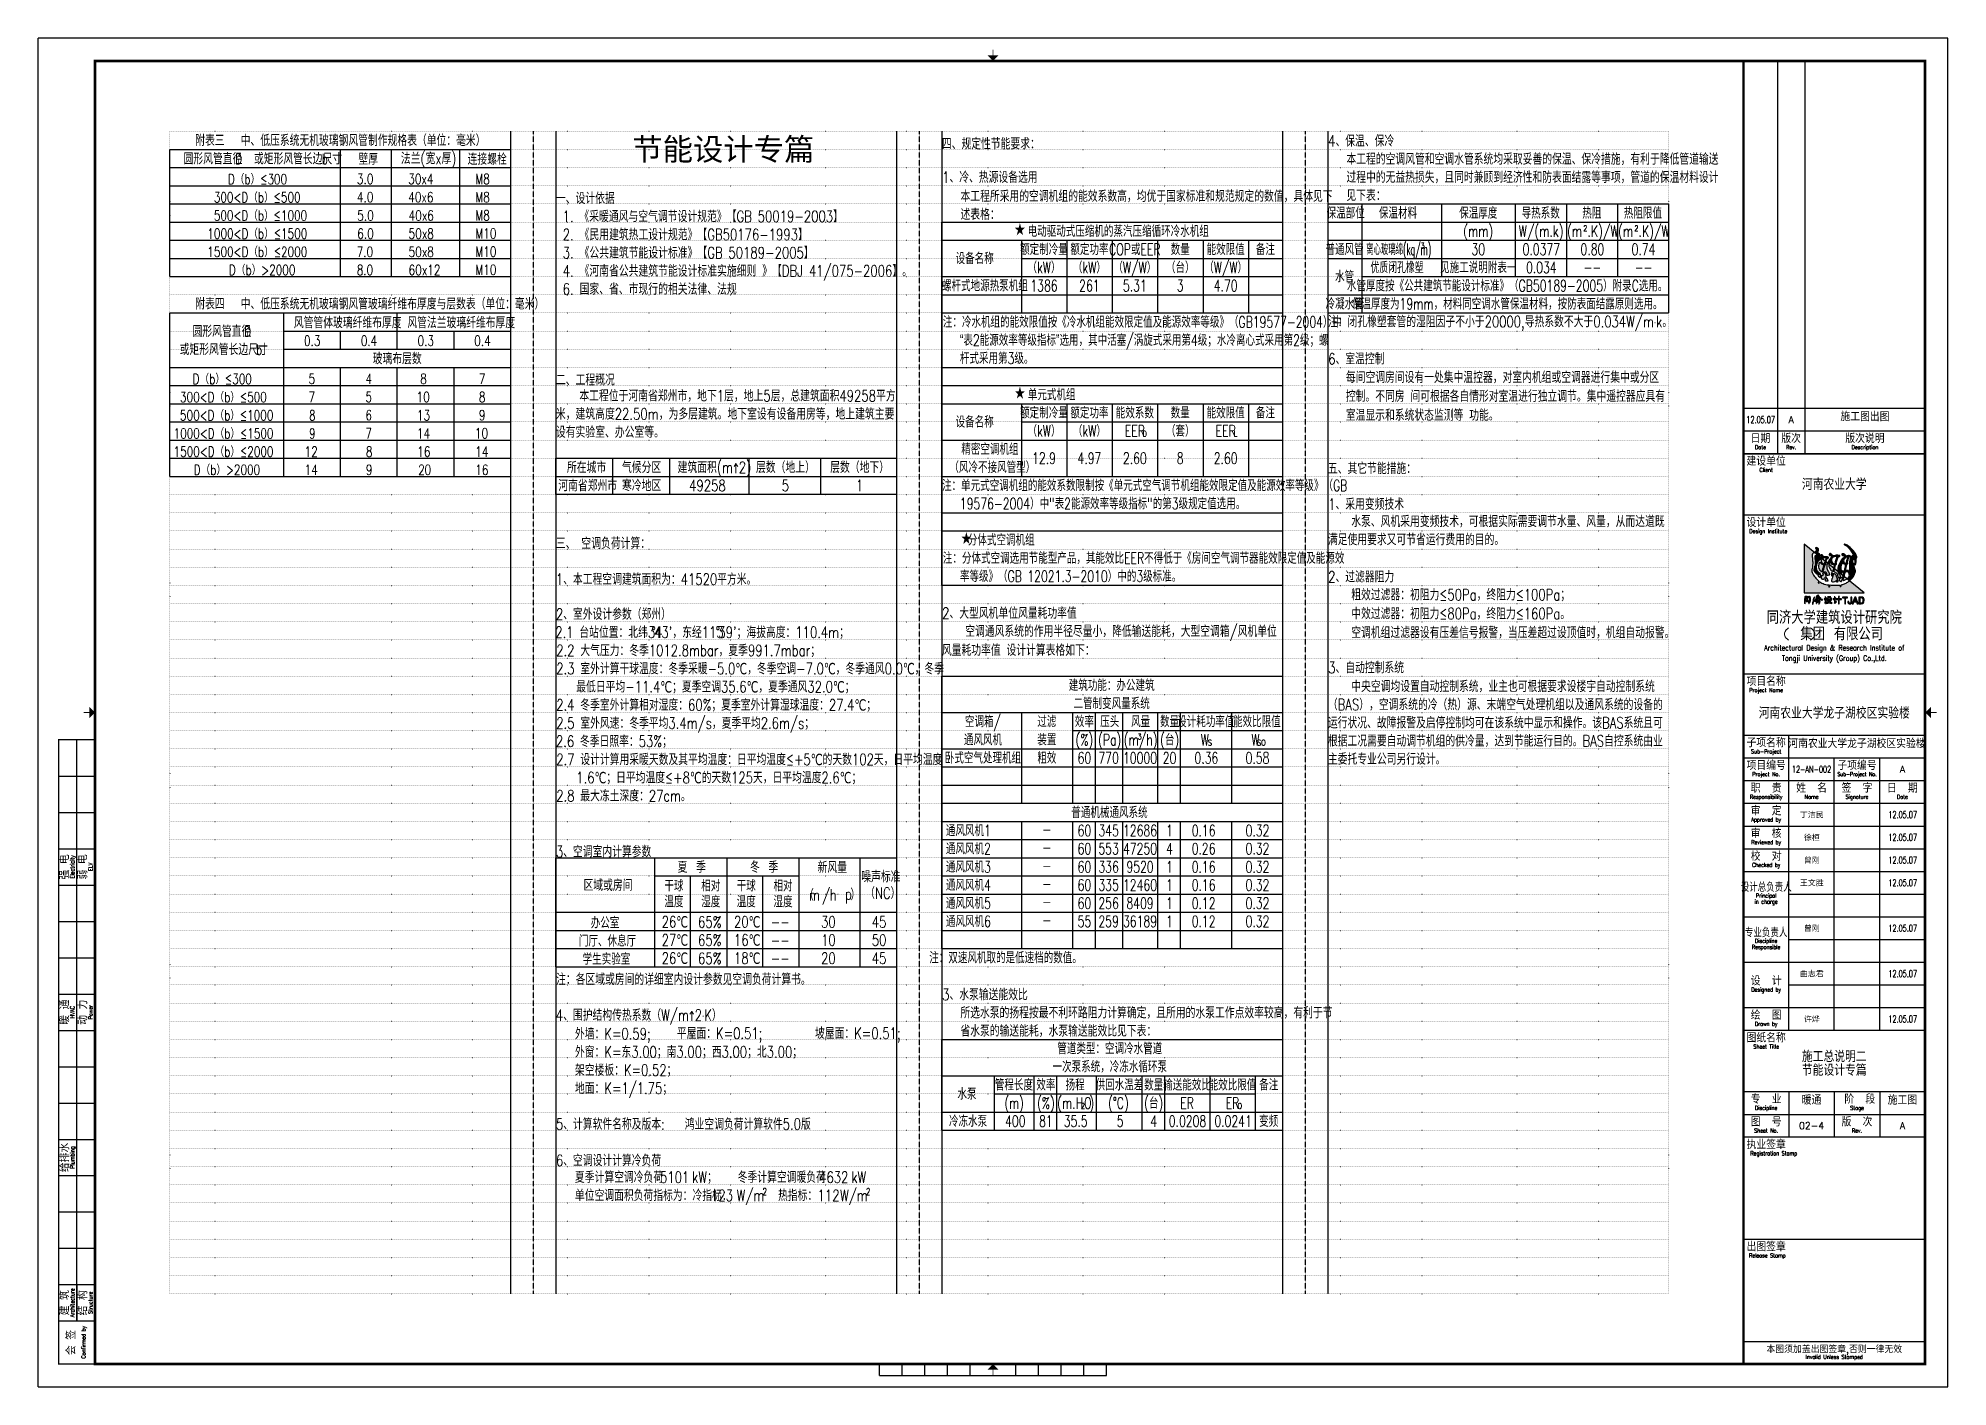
# Model space of a CAD drawing. Extents: x -345393 to -54719, y 203828 to 476815.
# Drawn here: x -177193 to -93093, y 342976 to 402376 of the extents above; entities that cross this region are included whole.
import ezdxf
from ezdxf.enums import TextEntityAlignment as Align

# ---------------------------------------------------------------- set-up
doc = ezdxf.new("R2010")
doc.units = 0
doc.header["$LTSCALE"] = 1000
doc.header["$MEASUREMENT"] = 0
doc.linetypes.add('ACAD_ISO07W100', pattern=[3, 0, -3])
doc.linetypes.add('DASHED', pattern=[0.75, 0.5, -0.25])
doc.layers.get('0').update_dxf_attribs({"color": 252, "linetype": 'CONTINUOUS'})
doc.layers.get('Defpoints').update_dxf_attribs({"color": 252, "linetype": 'CONTINUOUS'})
doc.layers.add('图框', color=252, linetype='CONTINUOUS')
doc.layers.add('暖通-风-说明', color=3, linetype='CONTINUOUS')
doc.styles.add('HT', font='simhei.ttf')
doc.styles.add('HZTXT', font='tj-romans1.shx', dxfattribs={"width": 0.75, "bigfont": 'tj-hztxt1.shx'})
doc.styles.add('K-SM', font='tj-romans1.shx', dxfattribs={"width": 0.75, "bigfont": 'tj-hztxt1.shx'})
doc.styles.add('K-SM1', font='romans.shx', dxfattribs={"width": 0.75, "bigfont": 'tjhztxt.shx'})
doc.styles.add('M-TEXT1', font='tj-romans1.shx', dxfattribs={"width": 0.75, "bigfont": 'tj-hztxt1.shx'})
doc.styles.add('TKZ1_tjhts.shx', font='tjromant.shx', dxfattribs={"bigfont": 'tjhts.shx'})
doc.styles.add('TKZ2_tjkts.shx', font='tjromant.shx', dxfattribs={"bigfont": 'tjkts.shx'})
doc.styles.add('图框字1_黑体', font='simhei.ttf')

msp = doc.modelspace()

# ---------------------------------------------------------------- texts
at = {"layer": '图框', "style": 'TKZ1_tjhts.shx'}
for s, height, p in [('施工总说明二', 500, (-98092.68459, 357526.49779)), ('节能设计专篇', 500, (-98092.68459, 356926.49779)), ('02-4', 300, (-99092.68459, 354476.49779))]:
    msp.add_text(s, height=height, dxfattribs=at).set_placement(p, align=Align.MIDDLE_CENTER)
at = {"layer": '暖通-风-说明'}
for s, height, style, width, p in [('    附表三', 500, 'HZTXT', 0.75, (-171392.68484, 397626.49767)), ('    中、低压系统无机玻璃钢风管制作规格表（单位：毫米）', 500, 'HZTXT', 0.75, (-169392.68484, 397626.49767)), ('一、设计依据', 501.388889, 'HZTXT', 0.75, (-154392.68484, 395076.49767)), ('1. 《采暖通风与空气调节设计规范》【GB 50019-2003】', 501.3888889, 'HZTXT', 0.75, (-154098.88311, 394276.49767)), ('2. 《民用建筑热工设计规范》【GB50176-1993】', 501.3888889, 'HZTXT', 0.75, (-154090.6646, 393476.49767)), ('3. 《公共建筑节能设计标准》【GB 50189-2005】', 501.3888889, 'HZTXT', 0.75, (-154090.6646, 392676.49767)), ('3', 250, 'K-SM', 0.68, (-116309.28776, 393110.44419, -450)), ('4. 《河南省公共建筑节能设计标准实施细则 》【DBJ 41/075-2006】。', 501.3888889, 'HZTXT', 0.75, (-154090.6646, 391876.49767)), ('6. 国家、省、市现行的相关法律、法规', 501.3888889, 'HZTXT', 0.75, (-154090.6646, 391076.49767)), ('    附表四', 500, 'HZTXT', 0.75, (-171392.68484, 390426.49767)), ('    中、低压系统无机玻璃钢风管玻璃纤维布厚度与层数表（单位：毫米）', 500, 'HZTXT', 0.75, (-169392.68484, 390426.49767)), ('二、工程概况', 501.388889, 'HZTXT', 0.75, (-154392.68484, 387076.49767)), ('所在城市', 501.388889, 'K-SM', 0.75, (-153906.69547, 383221.62498)), ('气候分区', 501.388889, 'K-SM', 0.75, (-151482.83057, 383224.41048)), ('建筑面积(m^ 2)', 501.388889, 'K-SM', 0.75, (-149033.29565, 383221.62498)), ('河南省郑州市', 501.388889, 'K-SM', 0.75, (-154289.03078, 382421.62498)), ('寒冷地区', 501.388889, 'K-SM', 0.75, (-151481.99493, 382424.41048)), ('三、 空调负荷计算：', 501.388889, 'HZTXT', 0.75, (-154392.68484, 379876.49767)), ('2.1 台站位置：北纬34', 500, 'M-TEXT1', 0.75, (-154421.531, 375958.7487)), ('°', 500, 'M-TEXT1', 0.75, (-150181.14638, 375958.7487)), ("43'，东经113", 500, 'M-TEXT1', 0.75, (-150065.76177, 375958.7487)), ('°', 500, 'M-TEXT1', 0.75, (-147354.2233, 375958.7487)), ("39'；海拔高度：110.4m；", 500, 'M-TEXT1', 0.75, (-147238.83869, 375958.7487)), ('2.2 大气压力：冬季1012.8mbar，夏季991.7mbar；', 500, 'M-TEXT1', 0.75, (-154378.26177, 375158.7487)), ('2.3 室外计算干球温度：冬季采暖-5.0℃，冬季空调-7.0℃，冬季通风0.0℃，冬季', 500, 'M-TEXT1', 0.75, (-154378.26177, 374358.7487)), ('   最低日平均-11.4℃；夏季空调35.6℃，夏季通风32.0℃；', 500, 'M-TEXT1', 0.75, (-154334.99253, 373558.7487)), ('2.4 冬季室外计算相对湿度：60%；夏季室外计算湿球温度：27.4℃；', 500, 'M-TEXT1', 0.75, (-154378.26177, 372758.7487)), ('2.5 室外风速：冬季平均3.4m/s，夏季平均2.6m/s；', 500, 'M-TEXT1', 0.75, (-154378.26177, 371958.7487)), ('2.6 冬季日照率：53%；', 500, 'M-TEXT1', 0.75, (-154392.68484, 371158.7487)), ('2.7 设计计算用采暖天数及其平均温度：日平均温度≤+5℃的天数102天，日平均温度', 500, 'M-TEXT1', 0.75, (-154378.26177, 370358.7487)), ('   1.6℃；日平均温度≤+8℃的天数125天，日平均温度2.6℃；', 500, 'M-TEXT1', 0.75, (-154334.99253, 369558.7487)), ('2.8 最大冻土深度：27cm。', 500, 'M-TEXT1', 0.75, (-154378.26177, 368758.7487)), ('   夏季计算空调冷负荷 ', 500, 'M-TEXT1', 0.75, (-154392.68484, 351958.7487)), (' kW；   冬季计算空调暖负荷 ', 500, 'M-TEXT1', 0.75, (-148652.30023, 351958.7487)), (' kW', 500, 'M-TEXT1', 0.75, (-141642.68484, 351958.7487)), ('   单位空调面积负荷指标为：冷指标： ', 500, 'M-TEXT1', 0.75, (-154392.68484, 351158.7487)), (' W/m', 500, 'M-TEXT1', 0.75, (-146690.76177, 351158.7487)), ('²', 500, 'M-TEXT1', 0.75, (-145291.7233, 351158.7487)), ('  热指标： ', 500, 'M-TEXT1', 0.75, (-145124.12554, 351158.7487)), (' W/m', 500, 'M-TEXT1', 0.75, (-142138.54862, 351158.7487)), ('²', 500, 'M-TEXT1', 0.75, (-140739.51015, 351158.7487))]:
    msp.add_text(s, height=height, dxfattribs=dict(at, style=style, width=width)).set_placement(p)
at = {"layer": '暖通-风-说明', "style": 'HT'}
msp.add_text('节能设计专篇', height=980, dxfattribs=at).set_placement((-151029.08912, 396995.3934))
at = {"layer": '暖通-风-说明', "linetype": 'Continuous'}
for s, height, style, width, p in [('四、规定性节能要求：', 500, 'K-SM1', 0.75, (-137392.68484, 397476.49767)), ('4、保温、保冷', 500, 'K-SM1', 0.75, (-120381.24986, 397602.56213, -1800)), ('圆形风管直径  或矩形风管长边尺寸 ', 500, 'HZTXT', 0.75, (-170792.27837, 396816.99874)), ('D', 450, 'HZTXT', 0.75, (-168511.44851, 396830.9282)), ('b', 450, 'HZTXT', 0.75, (-164705.4751, 396830.9282)), ('壁厚', 500, 'HZTXT', 0.75, (-163088.4197, 396799.49233)), ('法兰(宽x厚)', 500, 'HZTXT', 0.75, (-161220.2858, 396829.4677)), ('连接螺栓', 500, 'HZTXT', 0.75, (-158281.03899, 396799.49233)), ('本工程的空调风管和空调水管系统均采取妥善的保温、保冷措施，有利于降低管道输送', 500, 'K-SM1', 0.75, (-119577.98603, 396802.56213, -1800)), ('D（b）≤300', 450, 'HZTXT', 0.75, (-168837.41744, 395941.38631)), ('3.0', 450, 'HZTXT', 0.75, (-163156.00184, 395949.55763)), ('30x4', 450, 'HZTXT', 0.75, (-160895.89341, 395949.55763)), ('M8', 450, 'HZTXT', 0.75, (-157939.98867, 395949.55763)), ('1、冷、热源设备选用', 500, 'K-SM1', 0.75, (-137381.24986, 396002.56213, -1800)), ('过程中的无益热损失，且同时兼顾到经济性和防表面结露等事项，管道的保温材料设计', 500, 'K-SM1', 0.75, (-119577.98603, 396002.56213, -1800)), ('300<D（b）≤500', 450, 'HZTXT', 0.75, (-169459.00426, 395141.38631)), ('4.0', 450, 'HZTXT', 0.75, (-163156.00184, 395149.55763)), ('40x6', 450, 'HZTXT', 0.75, (-160895.89341, 395149.55763)), ('M8', 450, 'HZTXT', 0.75, (-157939.98867, 395149.55763)), ('本工程所采用的空调机组的能效系数高，均优于国家标准和规范规定的数值，具体见下', 500, 'K-SM1', 0.75, (-136573.63602, 395166.94211)), ('见下表：', 500, 'K-SM1', 0.75, (-119577.98603, 395202.56213, -1800)), ('500<D（b）≤1000', 450, 'HZTXT', 0.75, (-169459.00426, 394341.38631)), ('5.0', 450, 'HZTXT', 0.75, (-163138.81356, 394340.94269)), ('40x6', 450, 'HZTXT', 0.75, (-160878.70513, 394340.94269)), ('M8', 450, 'HZTXT', 0.75, (-157939.98867, 394349.55763)), ('述表格：', 500, 'K-SM1', 0.75, (-136573.63602, 394366.94211)), ('1000<D（b）≤1500', 450, 'HZTXT', 0.75, (-169742.54924, 393541.38631)), ('6.0', 450, 'HZTXT', 0.75, (-163138.81356, 393540.94269)), ('50x8', 450, 'HZTXT', 0.75, (-160878.70513, 393540.94269)), ('M10', 450, 'HZTXT', 0.75, (-157939.98867, 393549.55763)), ('2', 250, 'HZTXT', 0.75, (-109147.97001, 393872.55553, -900)), ('2', 250, 'HZTXT', 0.75, (-106897.97001, 393872.55553, -900)), ('1500<D（b）≤2000', 450, 'HZTXT', 0.75, (-169742.54924, 392741.38631)), ('7.0', 450, 'HZTXT', 0.75, (-163163.4674, 392740.94269)), ('50x8', 450, 'HZTXT', 0.75, (-160878.70513, 392740.94269)), ('M10', 450, 'HZTXT', 0.75, (-157939.98867, 392749.55763)), ('D（b）>2000', 450, 'HZTXT', 0.75, (-168790.25485, 391941.38631)), ('8.0', 450, 'HZTXT', 0.75, (-163163.4674, 391940.94269)), ('60x12', 450, 'HZTXT', 0.75, (-160878.70513, 391940.94269)), ('M10', 450, 'HZTXT', 0.75, (-157939.98867, 391949.55763)), ('圆形风管直径  ', 500, 'HZTXT', 0.75, (-170395.91188, 389216.99874)), ('D', 450, 'HZTXT', 0.75, (-168115.08202, 389230.9282)), ('风管管体玻璃纤维布厚度', 500, 'HZTXT', 0.75, (-165932.1903, 389599.49233)), ('风管法兰玻璃纤维布厚度', 500, 'HZTXT', 0.75, (-160932.1903, 389599.49233)), ('或矩形风管长边尺寸 ', 500, 'HZTXT', 0.75, (-170963.58432, 388416.99874)), ('b', 450, 'HZTXT', 0.75, (-167597.8548, 388430.9282)), ('0.3', 450, 'HZTXT', 0.75, (-165485.54454, 388825.52232)), ('0.4', 450, 'HZTXT', 0.75, (-162985.54454, 388825.52232)), ('玻璃布层数', 500, 'HZTXT', 0.75, (-162459.79707, 388011.00689)), ('0.3', 450, 'HZTXT', 0.75, (-160485.54454, 388825.52232)), ('0.4', 450, 'HZTXT', 0.75, (-157985.54454, 388825.52232)), ('6、室温控制', 500, 'K-SM1', 0.75, (-120381.24986, 388002.56213, -1800)), ('D（b）≤300', 450, 'HZTXT', 0.75, (-170389.91879, 387141.38631)), ('5', 450, 'HZTXT', 0.75, (-165282.00076, 387149.55763)), ('4', 450, 'HZTXT', 0.75, (-162782.00076, 387149.55763)), ('8', 450, 'HZTXT', 0.75, (-160363.76733, 387149.55763)), ('7', 450, 'HZTXT', 0.75, (-157782.00076, 387149.55763)), ('300<D（b）≤500', 450, 'HZTXT', 0.75, (-170946.71811, 386341.38631)), ('500<D（b）≤1000', 450, 'HZTXT', 0.75, (-170946.71811, 385541.38631)), ('7', 450, 'HZTXT', 0.75, (-165282.00076, 386349.55763)), ('5', 450, 'HZTXT', 0.75, (-162782.00076, 386349.55763)), ('10', 450, 'HZTXT', 0.75, (-160527.30154, 386349.55763)), ('8', 450, 'HZTXT', 0.75, (-157782.00076, 386349.55763)), ('1000<D（b）≤1500', 450, 'HZTXT', 0.75, (-171230.2631, 384741.38631)), ('8', 450, 'HZTXT', 0.75, (-165264.81247, 385540.94269)), ('9', 450, 'HZTXT', 0.75, (-165264.81247, 384740.94269)), ('7', 450, 'HZTXT', 0.75, (-162782.00076, 384749.55763)), ('6', 450, 'HZTXT', 0.75, (-162782.00076, 385549.55763)), ('13', 450, 'HZTXT', 0.75, (-160510.11326, 385540.94269)), ('14', 450, 'HZTXT', 0.75, (-160510.11326, 384740.94269)), ('10', 450, 'HZTXT', 0.75, (-157961.88793, 384749.55763)), ('9', 450, 'HZTXT', 0.75, (-157782.00076, 385549.55763)), ('1500<D（b）≤2000', 450, 'HZTXT', 0.75, (-171230.2631, 383941.38631)), ('12', 450, 'HZTXT', 0.75, (-165461.81861, 383940.94269)), ('8', 450, 'HZTXT', 0.75, (-162764.81247, 383940.94269)), ('16', 450, 'HZTXT', 0.75, (-160494.52524, 383940.94269)), ('14', 450, 'HZTXT', 0.75, (-157944.69964, 383940.94269)), ('D（b）>2000', 450, 'HZTXT', 0.75, (-170342.7562, 383141.38631)), ('14', 450, 'HZTXT', 0.75, (-165461.81861, 383140.94269)), ('9', 450, 'HZTXT', 0.75, (-162764.81247, 383140.94269)), ('20', 450, 'HZTXT', 0.75, (-160461.81861, 383140.94269)), ('16', 450, 'HZTXT', 0.75, (-157944.69964, 383140.94269)), ('五、其它节能措施：', 500, 'K-SM1', 0.75, (-120392.68484, 383176.49767)), ('1、采用变频技术', 500, 'K-SM1', 0.75, (-120381.24986, 381602.56213, -1800)), ('1、本工程空调建筑面积为：41520平方米。', 500, 'K-SM1', 0.75, (-154392.68484, 378298.09891)), ('2、过滤器阻力', 500, 'K-SM1', 0.75, (-120381.24986, 378402.56213, -1800)), ('2、室外设计参数（郑州）', 500, 'K-SM1', 0.75, (-154392.68484, 376758.7487)), ('2、大型风机单位风量耗功率值', 500, 'K-SM1', 0.75, (-137381.24986, 376802.56213, -1800)), ('3、自动控制系统', 500, 'K-SM1', 0.75, (-120381.24986, 374402.56213, -1800)), ('3、空调室内计算参数', 500, 'K-SM1', 0.75, (-154392.68484, 366298.09891)), ('夏', 500, 'M-TEXT1', 0.75, (-149028.16025, 365617.08887)), ('季', 500, 'M-TEXT1', 0.75, (-148216.68609, 365617.08887)), ('冬', 500, 'M-TEXT1', 0.75, (-145845.1186, 365617.08887)), ('季', 500, 'M-TEXT1', 0.75, (-145033.64445, 365617.08887)), ('新风量', 500, 'M-TEXT1', 0.75, (-142866.90866, 365607.45241)), ('区域或房间', 500, 'M-TEXT1', 0.75, (-153176.26892, 364818.97304)), ('干球', 500, 'M-TEXT1', 0.7, (-149614.81725, 364794.95341)), ('相对', 500, 'M-TEXT1', 0.7, (-147993.29955, 364792.10278)), ('干球', 500, 'M-TEXT1', 0.7, (-146431.77561, 364794.95341)), ('相对', 500, 'M-TEXT1', 0.7, (-144810.25791, 364792.10278)), ('噪声标准', 500, 'M-TEXT1', 0.75, (-140943.68925, 365195.43949)), ('（NC）', 500, 'M-TEXT1', 0.75, (-140775.12247, 364470.48158)), ('温度', 500, 'M-TEXT1', 0.7, (-149614.81725, 364096.95341)), ('湿度', 500, 'M-TEXT1', 0.7, (-147993.29955, 364094.10278)), ('温度', 500, 'M-TEXT1', 0.7, (-146431.77561, 364096.95341)), ('湿度', 500, 'M-TEXT1', 0.7, (-144810.25791, 364094.10278)), ('（', 500, 'M-TEXT1', 0.75, (-143461.49272, 364390.7892)), ('m%%173', 500, 'M-TEXT1', 0.75, (-143242.28565, 364390.7892)), ('/', 500, 'M-TEXT1', 0.75, (-142667.08395, 364390.7892)), ('h', 500, 'M-TEXT1', 0.75, (-142334.3022, 364390.7892)), ('·', 500, 'M-TEXT1', 0.75, (-142016.36133, 364470.8058)), ('p', 500, 'M-TEXT1', 0.75, (-141659.5277, 364433.52404)), ('）', 500, 'M-TEXT1', 0.75, (-141420.10239, 364410.7892)), ('办公室', 500, 'M-TEXT1', 0.7, (-152857.88491, 363166.22527)), ('26℃', 500, 'M-TEXT1', 0.75, (-149734.4097, 363206.62261)), ('65%', 500, 'M-TEXT1', 0.75, (-148130.15949, 363197.31769)), ('20℃', 500, 'M-TEXT1', 0.75, (-146551.36806, 363206.62261)), ('--', 500, 'M-TEXT1', 0.75, (-144929.40106, 363197.31769)), ('30', 500, 'M-TEXT1', 0.75, (-142710.7528, 363203.67732)), ('45', 500, 'M-TEXT1', 0.75, (-140478.37935, 363200.13707)), ('门厅、休息厅', 500, 'M-TEXT1', 0.7, (-153380.72926, 362366.22527)), ('27℃', 500, 'M-TEXT1', 0.75, (-149734.4097, 362406.62261)), ('65%', 500, 'M-TEXT1', 0.75, (-148130.15949, 362397.31769)), ('16℃', 500, 'M-TEXT1', 0.75, (-146551.36806, 362406.62261)), ('--', 500, 'M-TEXT1', 0.75, (-144929.40106, 362397.31769)), ('10', 500, 'M-TEXT1', 0.75, (-142710.7528, 362403.67732)), ('50', 500, 'M-TEXT1', 0.75, (-140478.37935, 362400.13707)), ('学生实验室', 500, 'M-TEXT1', 0.7, (-153215.09042, 361566.22527)), ('26℃', 500, 'M-TEXT1', 0.75, (-149734.4097, 361606.62261)), ('65%', 500, 'M-TEXT1', 0.75, (-148130.15949, 361597.31769)), ('18℃', 500, 'M-TEXT1', 0.75, (-146551.36806, 361606.62261)), ('--', 500, 'M-TEXT1', 0.75, (-144929.40106, 361597.31769)), ('20', 500, 'M-TEXT1', 0.75, (-142710.7528, 361603.67732)), ('45', 500, 'M-TEXT1', 0.75, (-140478.37935, 361600.13707)), ('注：各区域或房间的详细室内设计参数见空调负荷计算书。', 500, 'HZTXT', 0.75, (-154385.23845, 360676.49767)), ('3、水泵输送能效比', 500, 'K-SM1', 0.75, (-137381.24986, 360002.56213, -1800)), ('4、围护结构传热系数（W/m^ 2·K）', 500, 'K-SM1', 0.75, (-154392.68484, 359098.09891)), ('所选水泵的扬程按最不利环路阻力计算确定，且所用的水泵工作点效率较高，有利于节', 500, 'K-SM1', 0.75, (-136577.98603, 359202.56213, -1800)), ('   外墙：K=0.59; ', 500, 'K-SM1', 0.75, (-154392.68484, 358276.49767)), ('   平屋面：K=0.51;', 500, 'K-SM1', 0.75, (-149903.83933, 358298.09891)), ('   坡屋面：K=0.51;', 500, 'K-SM1', 0.75, (-143819.18889, 358298.09891)), ('省水泵的输送能耗，水泵输送能效比见下表：', 500, 'K-SM1', 0.75, (-136577.98603, 358402.56213, -1800)), ('   外窗：K=东3.00；南3.00；西3.00；北3.00；', 500, 'K-SM1', 0.75, (-154391.27099, 357476.49767)), ('   架空楼板：K=0.52；', 500, 'K-SM1', 0.75, (-154391.27099, 356676.49767)), ('   地面：K=1/1.75；', 500, 'K-SM1', 0.75, (-154391.27099, 355876.49767)), ('5、计算软件名称及版本:   鸿业空调负荷计算软件5.0版', 500, 'K-SM1', 0.75, (-154392.68484, 354298.09891)), ('6、空调设计计算冷负荷', 500, 'K-SM1', 0.75, (-154392.68484, 352698.09891))]:
    msp.add_text(s, height=height, dxfattribs=dict(at, style=style, width=width)).set_placement(p)
at = {"layer": '暖通-风-说明', "style": 'K-SM'}
for s, height, width, p in [('保温部位', 500, 0.7, (-119610.33833, 394676.49767)), ('保温材料', 500, 0.7, (-117306.90016, 394676.49767)), ('保温厚度', 500, 0.7, (-113771.08503, 394676.49767)), ('导热系数', 500, 0.7, (-111021.08503, 394676.49767)), ('热阻', 500, 0.7, (-108771.08503, 394676.49767)), ('热阻限值', 500, 0.7, (-106521.08503, 394676.49767)), ('电动驱动式压缩机的蒸汽压缩循环冷水机组', 500, 0.7, (-129627.11947, 393876.49767)), ('(mm)', 500, 0.7, (-113771.08503, 393876.49767)), ('W/(m.k)', 500, 0.7, (-111002.37429, 393876.49767)), ('(m .K)/W', 500, 0.7, (-108726.91685, 393876.49767)), ('(m .K)/W', 500, 0.7, (-106476.91685, 393876.49767)), ('设备名称', 500, 0.7, (-135949.14107, 392676.49767)), ('额定制冷量', 500, 0.7, (-132896.08503, 393076.49767)), ('额定功率', 500, 0.7, (-130896.08503, 393076.49767)), ('COP或EER', 500, 0.7, (-128896.08503, 393076.49767)), ('数量', 500, 0.7, (-126896.08503, 393076.49767)), ('能效限值', 500, 0.7, (-124896.08503, 393076.49767)), ('备注', 500, 0.7, (-123146.08503, 393076.49767)), ('普通风管', 500, 0.7, (-119657.54163, 393076.49767)), ('离心玻璃绵(kg/m)', 500, 0.5, (-117274.57554, 393076.49767)), ('30', 500, 0.7, (-113771.08503, 393076.49767)), ('0.0377', 500, 0.7, (-110994.17323, 393076.49767)), ('0.80', 500, 0.7, (-108744.17323, 393076.49767)), ('0.74', 500, 0.7, (-106494.17323, 393076.49767)), ('（kW）', 500, 0.7, (-132896.08503, 392276.49767)), ('（kW）', 500, 0.7, (-130896.08503, 392276.49767)), ('（W/W）', 500, 0.7, (-128896.08503, 392276.49767)), ('（台）', 500, 0.7, (-126896.08503, 392276.49767)), ('（W/W）', 500, 0.7, (-124896.08503, 392276.49767)), ('水管', 500, 0.7, (-119657.54163, 391876.49767)), ('优质闭孔橡塑', 500, 0.6, (-117348.91205, 392276.49767)), ('见施工说明附表一', 500, 0.7, (-113771.08503, 392276.49767)), ('0.034', 500, 0.7, (-110994.17323, 392276.49767)), ('--', 500, 0.7, (-108744.17323, 392276.49767)), ('--', 500, 0.7, (-106494.17323, 392276.49767)), ('1386', 500, 0.7, (-132896.08503, 391476.49767)), ('261', 500, 0.7, (-130896.08503, 391476.49767)), ('5.31', 500, 0.7, (-128896.08503, 391476.49767)), ('3', 500, 0.7, (-126896.08503, 391476.49767)), ('4.70', 500, 0.7, (-124896.08503, 391476.49767)), ('水管厚度按《公共建筑节能设计标准》（GB50189-2005）附录C选用。', 500, 0.7, (-112497.73985, 391476.49767)), ('冷凝水管', 500, 0.7, (-119657.54163, 390676.49767)), ('保温厚度为19mm，材料同空调水管保温材料，按防表面结露原则选用。', 500, 0.7, (-112497.73985, 390676.49767)), ('额定制冷量', 500, 0.7, (-132896.08503, 385876.49767)), ('额定功率', 500, 0.7, (-130896.08503, 385876.49767)), ('能效系数', 500, 0.7, (-128896.08503, 385876.49767)), ('数量', 500, 0.7, (-126896.08503, 385876.49767)), ('能效限值', 500, 0.7, (-124896.08503, 385876.49767)), ('备注', 500, 0.7, (-123146.08503, 385876.49767)), ('设备名称', 500, 0.7, (-135949.14107, 385476.49767)), ('（kW）', 500, 0.7, (-132896.08503, 385076.49767)), ('（kW）', 500, 0.7, (-130896.08503, 385076.49767)), ('EER', 500, 0.7, (-128896.08503, 385076.49767)), ('（套）', 500, 0.7, (-126896.08503, 385076.49767)), ('EER', 500, 0.7, (-124896.08503, 385076.49767)), ('D', 250, 0.7, (-128459.26841, 384950.84498, 1800)), ('L', 250, 0.7, (-124459.26841, 384950.84498, 1800)), ('12.9', 500, 0.7, (-132896.08503, 383876.49767)), ('4.97', 500, 0.7, (-130896.08503, 383876.49767)), ('2.60', 500, 0.7, (-128896.08503, 383876.49767)), ('8', 500, 0.7, (-126896.08503, 383876.49767)), ('2.60', 500, 0.7, (-124896.08503, 383876.49767)), ('分体式空调机组', 500, 0.7, (-134780.09536, 380276.49767)), ('建筑功能：办公建筑', 500, 0.7, (-129916.48839, 373876.49767)), ('空调箱/', 500, 0.7, (-135585.09659, 372276.49767)), ('过滤', 500, 0.7, (-132771.08503, 372276.49767)), ('效率', 500, 0.7, (-131115.83367, 372276.49767)), ('二管制变风量系统', 500, 0.7, (-129916.48839, 373076.49767)), ('压头', 500, 0.7, (-130001.49362, 372276.49767)), ('数量', 500, 0.7, (-127365.83367, 372276.49767)), ('设计耗功率值', 500, 0.7, (-125771.08503, 372276.49767)), ('能效比限值', 500, 0.7, (-123521.08503, 372276.49767)), ('通风风机', 500, 0.7, (-135585.09659, 371476.49767)), ('装置', 500, 0.7, (-132771.08503, 371476.49767)), ('(%)', 500, 0.7, (-131114.46273, 371476.49767)), ('(Pa)', 500, 0.7, (-130001.49362, 371476.49767)), ('(m/h)', 500, 0.7, (-128640.19325, 371476.49767)), ('风量', 500, 0.7, (-128640.19325, 372276.49767)), ('3', 250, 0.7, (-128684.29375, 371612.18506, 1800)), ('(台)', 500, 0.7, (-127365.83367, 371476.49767)), ('W', 500, 0.7, (-125815.10077, 371476.49767)), ('W', 500, 0.7, (-123582.48696, 371476.49767, 0)), ('卧式空气处理机组', 500, 0.7, (-135585.09659, 370676.49767)), ('粗效', 500, 0.7, (-132771.08503, 370676.49767)), ('60', 500, 0.7, (-131116.49178, 370676.49767)), ('770', 500, 0.7, (-130051.08503, 370676.49767)), ('10000', 500, 0.7, (-128666.91991, 370676.49767)), ('20', 500, 0.7, (-127366.49178, 370676.49767)), ('0.36', 500, 0.7, (-125744.17323, 370676.49767)), ('S', 250, 0.7, (-125588.4249, 371348.17098, 1800)), ('0.58', 500, 0.7, (-123494.17323, 370676.49767)), ('SO', 250, 0.7, (-123324.73186, 371348.17098, 1800)), ('普通机械通风系统', 500, 0.7, (-130012.87067, 368276.49767)), ('通风风机1', 500, 0.7, (-136228.95391, 367476.49767)), ('－', 500, 0.7, (-132771.08503, 367476.49767)), ('60', 500, 0.7, (-131116.49178, 367476.49767)), ('345', 500, 0.7, (-130051.08503, 367476.49767)), ('12686', 500, 0.7, (-128666.91991, 367476.49767)), ('1', 500, 0.7, (-127366.49178, 367476.49767)), ('0.16', 500, 0.7, (-125869.17323, 367476.49767)), ('0.32', 500, 0.7, (-123494.17323, 367476.49767)), ('通风风机2', 500, 0.7, (-136228.95391, 366676.49767)), ('－', 500, 0.7, (-132771.08503, 366676.49767)), ('60', 500, 0.7, (-131116.49178, 366676.49767)), ('553', 500, 0.7, (-130051.08503, 366676.49767)), ('47250', 500, 0.7, (-128666.91991, 366676.49767)), ('4', 500, 0.7, (-127366.49178, 366676.49767)), ('0.26', 500, 0.7, (-125869.17323, 366676.49767)), ('0.32', 500, 0.7, (-123494.17323, 366676.49767)), ('通风风机3', 500, 0.7, (-136228.95391, 365876.49767)), ('－', 500, 0.7, (-132771.08503, 365876.49767)), ('60', 500, 0.7, (-131116.49178, 365876.49767)), ('336', 500, 0.7, (-130051.08503, 365876.49767)), ('9520', 500, 0.7, (-128666.91991, 365876.49767)), ('1', 500, 0.7, (-127366.49178, 365876.49767)), ('0.16', 500, 0.7, (-125869.17323, 365876.49767)), ('0.32', 500, 0.7, (-123494.17323, 365876.49767)), ('通风风机4', 500, 0.7, (-136228.95391, 365076.49767)), ('－', 500, 0.7, (-132771.08503, 365076.49767)), ('60', 500, 0.7, (-131116.49178, 365076.49767)), ('335', 500, 0.7, (-130051.08503, 365076.49767)), ('12460', 500, 0.7, (-128666.91991, 365076.49767)), ('1', 500, 0.7, (-127366.49178, 365076.49767)), ('0.16', 500, 0.7, (-125869.17323, 365076.49767)), ('0.32', 500, 0.7, (-123494.17323, 365076.49767)), ('通风风机5', 500, 0.7, (-136228.95391, 364276.49767)), ('－', 500, 0.7, (-132771.08503, 364276.49767)), ('60', 500, 0.7, (-131116.49178, 364276.49767)), ('256', 500, 0.7, (-130051.08503, 364276.49767)), ('8409', 500, 0.7, (-128666.91991, 364276.49767)), ('1', 500, 0.7, (-127366.49178, 364276.49767)), ('0.12', 500, 0.7, (-125869.17323, 364276.49767)), ('0.32', 500, 0.7, (-123494.17323, 364276.49767)), ('通风风机6', 500, 0.7, (-136228.95391, 363476.49767)), ('－', 500, 0.7, (-132771.08503, 363476.49767)), ('55', 500, 0.7, (-131116.49178, 363476.49767)), ('259', 500, 0.7, (-130051.08503, 363476.49767)), ('36189', 500, 0.7, (-128666.91991, 363476.49767)), ('1', 500, 0.7, (-127366.49178, 363476.49767)), ('0.12', 500, 0.7, (-125869.17323, 363476.49767)), ('0.32', 500, 0.7, (-123494.17323, 363476.49767)), ('注：双速风机取的是低速档的数值。', 500, 0.7, (-134590.37149, 361876.49767)), ('管道类型：空调冷水管道', 500, 0.7, (-130000.24298, 357876.49767)), ('一次泵系统，冷冻水循环泵', 500, 0.7, (-130000.24298, 357076.49767)), ('水泵', 500, 0.7, (-136289.65198, 355876.49767)), ('管程长度', 500, 0.7, (-134221.08503, 356276.49767)), ('(m)', 500, 0.68, (-134213.33304, 355476.49767)), ('(%)', 500, 0.7, (-132814.46273, 355476.49767)), ('效率', 500, 0.7, (-132815.83367, 356276.49767)), ('(m.H', 500, 0.7, (-131741.86238, 355476.49767)), ('扬程', 500, 0.7, (-131525.45013, 356276.49767)), (')', 500, 0.7, (-130793.25906, 355476.49767)), ('供回水温差', 500, 0.7, (-129572.11669, 356276.49767)), ('(%%DC)', 500, 0.7, (-129620.8379, 355476.49767)), ('数量', 500, 0.7, (-128065.83367, 356276.49767)), ('(台)', 500, 0.7, (-128065.83367, 355476.49767)), ('输送能效比', 500, 0.7, (-126596.08503, 356276.49767)), ('能效比限值', 500, 0.7, (-124596.08503, 356276.49767)), ('备注', 500, 0.7, (-122998.3438, 356276.49767, 0)), ('冷冻水泵', 500, 0.7, (-136242.36186, 354676.49767)), ('400', 500, 0.7, (-134160.42921, 354676.49767)), ('81', 500, 0.7, (-132816.49178, 354676.49767)), ('35.5', 500, 0.7, (-131501.08503, 354676.49767)), ('2', 250, 0.7, (-131182.46674, 355348.17098, 1800)), ('O', 500, 0.7, (-130965.53104, 355476.49767)), ('5', 500, 0.7, (-129545.20489, 354676.49767)), ('4', 500, 0.7, (-128066.49178, 354676.49767)), ('0.0208', 500, 0.7, (-126575.63488, 354676.49767)), ('ER', 500, 0.7, (-126596.08503, 355476.49767)), ('0.0241', 500, 0.7, (-124569.88421, 354676.49767)), ('ER', 500, 0.7, (-124596.08503, 355476.49767, 0)), ('O', 250, 0.7, (-124274.89918, 355348.17098, 1800)), ('变频', 500, 0.7, (-123001.08791, 354676.49767))]:
    msp.add_text(s, height=height, dxfattribs=dict(at, width=width)).set_placement(p, align=Align.MIDDLE_CENTER)
for p in [(-133957.02802, 393938.91526), (-133957.02802, 386738.91526), (-136315.05282, 380338.91526)]:
    msp.add_text('★', height=500, dxfattribs=at).set_placement(p, align=Align.MIDDLE_CENTER)
at = {"layer": '暖通-风-说明', "style": 'K-SM', "width": 0.7}
for s, p in [('螺杆式地源热泵机组', (-137388.42824, 391476.49767)), ('注：冷水机组的能效限值按《冷水机组能效限定值及能源效率等级》（GB19577-2004）中', (-137350.53327, 389876.49767)), ('“表2能源效率等级指标”选用，其中活塞/涡旋式采用第4级；水冷离心式采用第2级；螺', (-136600.01185, 389076.49767)), ('杆式采用第3级。', (-136600.01185, 388276.49767)), ('单元式机组', (-133608.90946, 386676.49767)), ('精密空调机组', (-136538.96702, 384276.49767)), ('（风冷不接风管型）', (-137063.10258, 383476.49767)), ('注：单元式空调机组的能效系数限制按《单元式空气调节机组能效限定值及能源效率等级》（GB', (-137388.42824, 382676.49767)), ('19576-2004）中"表2能源效率等级指标"的第3级规定值选用。', (-136600.01185, 381876.49767))]:
    msp.add_text(s, height=500, dxfattribs=at).set_placement(p, align=Align.MIDDLE_LEFT)
at = {"layer": '暖通-风-说明', "style": 'K-SM', "width": 0.75}
for s, height, p in [('层数（地上）', 501.388889, (-144283.4083, 383224.41048)), ('层数（地下）', 501.388889, (-141016.73384, 383224.41048)), ('49258', 501.388889, (-147717.27903, 382424.41048)), ('5', 501.38889, (-144283.4083, 382424.41048)), ('1', 501.38889, (-141016.73384, 382424.41048))]:
    msp.add_text(s, height=height, dxfattribs=at).set_placement(p, align=Align.CENTER)
at = {"layer": '暖通-风-说明', "color": 2, "style": 'K-SM', "width": 0.7}
for s, p in [('注：分体式空调选用节能型产品，其能效比EER不得低于《房间空气调节器能效限定值及能源效', (-137350.53327, 379476.49767)), ('率等级》（GB 12021.3-2010）中的3级标准。', (-136600.01185, 378676.49767))]:
    msp.add_text(s, height=500, dxfattribs=at).set_placement(p, align=Align.MIDDLE_LEFT)
at = {"layer": '暖通-风-说明', "color": 2, "style": 'M-TEXT1', "width": 0.75}
for s, p in [('5101', (-149806.14638, 351958.7487)), ('4632', (-142796.531, 351958.7487)), ('123', (-147556.14638, 351158.7487)), ('112', (-142866.49766, 351158.7487))]:
    msp.add_text(s, height=500, dxfattribs=at).set_placement(p)
at = {"layer": '暖通-风-说明', "linetype": 'Continuous', "char_height": 500, "width": 15000, "attachment_point": 1, "line_spacing_factor": 0.96, "style": 'K-SM1'}
for s, insert in [('\\pi-1038.46,l1038.46;注：闭孔橡塑套管的湿阻因子不小于20000,导热系数不大于0.034W/m·k。', (-120392.68484, 390143.16433)), ('    水泵、风机采用变频技术，可根据实际需要调节水量、风量，从而达道既满足使用要求又可节省运行费用的目的。', (-120392.68484, 381343.16433)), ('    中央空调均设置自动控制系统，业主也可根据要求设楼宇自动控制系统（BAS），空调系统的冷（热）源、末端空气处理机组以及通风系统的设备的运行状况、故障报警及启停控制均可在该系统中显示和操作。该BAS系统且可根据工况需要自动调节机组的供冷量，达到节能运行目的。BAS自控系统由业主委托专业公司另行设计。', (-120392.68484, 374076.49767))]:
    msp.add_mtext(s, dxfattribs=dict(at, insert=insert))
at = {"layer": '暖通-风-说明', "insert": (-119602.65565, 387690.60381), "char_height": 500, "width": 14187.992126, "attachment_point": 1, "style": 'K-SM1'}
msp.add_mtext('每间空调房间设有一处集中温控器，对室内机组或空调器进行集中或分区控制。不同房 间可根据各自情形对室温进行独立调节。集中遥控器应具有室温显示和系统状态监测等 功能。', dxfattribs=at)
at = {"layer": '暖通-风-说明', "insert": (-154392.68484, 386876.49767), "char_height": 501.3888889, "width": 15000, "attachment_point": 1, "line_spacing_factor": 0.957341, "style": 'K-SM1'}
msp.add_mtext('{\\C3;    }本工程位于河南省郑州市，地下1层，地上5层，总建筑面积49258平方米，建筑高度22.50m，为多层建筑。地下室设有设备用房等，地上建筑主要设有实验室、办公室等。\\P    ', dxfattribs=at)
at = {"layer": '暖通-风-说明', "linetype": 'Continuous', "char_height": 500, "width": 15000, "attachment_point": 1, "style": 'K-SM1'}
for s, insert in [('    粗效过滤器：初阻力≤50Pa，终阻力≤100Pa；\\P    中效过滤器：初阻力≤80Pa，终阻力≤160Pa。\\P    空调机组过滤器设有压差信号报警，当压差超过设顶值时，机组自动报警。', (-120392.68484, 378114.03048)), ('    空调通风系统的作用半径尽量小，降低输送能耗，大型空调箱/风机单位风量耗功率值 设计计算表格如下：', (-137392.68484, 376505.0691))]:
    msp.add_mtext(s, dxfattribs=dict(at, insert=insert))

# ---------------------------------------------------------------- blocks, each defined once
blk = doc.blocks.new('TJAD_TK_LOGO')
at = {"layer": '图框'}
for points in [[(0.309, 0.239, -0.055111), (0.298, 0.218, -0.399817), (0.289, 0.213, -0.15154), (0.281, 0.216, -0.301448), (0.281, 0.226, 0.010306), (0.289, 0.248, -0.01851), (0.216, 0.33, -0.103184), (0.157, 0.423, -0.120959), (0.156, 0.5, 0.063512), (0.168, 0.638, 0.024265), (0.163, 0.716, -0.039016), (0.159, 0.759, -0.148803), (0.167, 0.795, -0.063522), (0.19, 0.819, -0.021561), (0.199, 0.827), (0, 0.989), (0, 0.014), (1.2, 0.014), (0.901, 0.256, -0.02734), (0.87, 0.232, -0.056811), (0.802, 0.195, -0.043653), (0.743, 0.178, 0.070224), (0.74, 0.168, -0.155586), (0.734, 0.146, -0.268078), (0.715, 0.144, 0.046034), (0.714, 0.151, -0.10837), (0.716, 0.158, 0.067272), (0.719, 0.172, 0.007869), (0.606, 0.171, -0.018474), (0.519, 0.174, 0.089356), (0.513, 0.16, -0.084297), (0.509, 0.144, -0.378712), (0.498, 0.137, -0.129516), (0.487, 0.142, 0.010082), (0.489, 0.148, -0.06366), (0.493, 0.159, -0.047427), (0.496, 0.17, 0.412458), (0.493, 0.175, 0.04646), (0.459, 0.179, -0.083304), (0.398, 0.192, -0.056916)], [(0.278, 0.851, 0.150805), (0.286, 0.87, 0.118181), (0.284, 0.888, 0.061251), (0.278, 0.901, 0.110829), (0.266, 0.912, 0.065976), (0.248, 0.919, 0.129921), (0.229, 0.92, 0.40681), (0.226, 0.916, 0.07663), (0.23, 0.907, -0.019502), (0.237, 0.896, -0.085799), (0.241, 0.884, -0.150999), (0.235, 0.858, -0.086307), (0.225, 0.846, -0.019332), (0.206, 0.833, 0.015742), (0.199, 0.827), (0.264, 0.775, -0.014783), (0.267, 0.774, -0.092021), (0.285, 0.767, -0.021612), (0.299, 0.758, 0.020501), (0.302, 0.757, -0.138406), (0.302, 0.756, -0.004327), (0.304, 0.756, 0.041521), (0.307, 0.755, 0.017006), (0.309, 0.756, 0.175362), (0.313, 0.76, 0.115175), (0.313, 0.77, 0.133458), (0.302, 0.795, 0.090138), (0.282, 0.811, 0.068529), (0.267, 0.817, -0.013934), (0.257, 0.819, -0.201719), (0.25, 0.824, -0.378426), (0.25, 0.831, -0.084166), (0.26, 0.837, 0.070184)], [(0.264, 0.775, 0.064867), (0.248, 0.774, 0.116531), (0.226, 0.765, 0.208218), (0.216, 0.75, 0.02194), (0.216, 0.741, -0.003556), (0.223, 0.64, -0.008585), (0.225, 0.606, -0.036626), (0.224, 0.587, -0.030322), (0.219, 0.565, 0.008639), (0.208, 0.528, 0.029199), (0.201, 0.493, 0.047639), (0.199, 0.469, 0.083135), (0.203, 0.45, 0.077424), (0.222, 0.419, 0.095524), (0.251, 0.392, 0.133345), (0.255, 0.391, 0.037671), (0.266, 0.395, -0.074764), (0.289, 0.401, -0.017227), (0.311, 0.402, 0.103318), (0.324, 0.403, 0.529251), (0.324, 0.406, 0.058891), (0.31, 0.414, -0.106556), (0.272, 0.441, -0.157893), (0.244, 0.5, -0.090292), (0.241, 0.541, -0.061166), (0.257, 0.612, -0.11155), (0.27, 0.637, -0.016825), (0.293, 0.661, -0.002917), (0.333, 0.697, 0.013927), (0.345, 0.708)], [(0.474, 0.731, 0.018572), (0.473, 0.731), (0.473, 0.732, 0.06936), (0.47, 0.733, 0.047212), (0.46, 0.735, 0.024282), (0.443, 0.735, -0.000753), (0.412, 0.735, -0.013374), (0.392, 0.736, -0.164458), (0.382, 0.74, -0.15617), (0.376, 0.751, 0.064833), (0.371, 0.765, 0.17195), (0.36, 0.774, 0.077232), (0.348, 0.779, 0.099365), (0.341, 0.778, 0.128164), (0.335, 0.776, 0.199677), (0.331, 0.766, 0.156287), (0.335, 0.754, 0.086381), (0.343, 0.746, 0.029794), (0.351, 0.742, -0.218512), (0.359, 0.734, -0.050196), (0.36, 0.726, -0.223734), (0.356, 0.72, -0.013892), (0.345, 0.708), (0.359, 0.697, -0.00619), (0.387, 0.712, -0.093205), (0.434, 0.721, -0.103421), (0.439, 0.72, -0.384925), (0.441, 0.717, -0.045853), (0.438, 0.703, -0.014561), (0.423, 0.658, 0.006316), (0.419, 0.648), (0.432, 0.637, -0.003465), (0.435, 0.644, -0.002724), (0.456, 0.704, -0.338072), (0.461, 0.707, 0.005218), (0.473, 0.707, 0.309415), (0.476, 0.708, 0.132077), (0.479, 0.71, 0.147744), (0.481, 0.715, 0.135646), (0.481, 0.723, 0.18433)], [(0.756, 0.375, 0.010654), (0.758, 0.371, 0.091005), (0.765, 0.363, 0.311976), (0.77, 0.363)]]:
    blk.add_hatch(color=256, dxfattribs=at).paths.add_polyline_path(points)
h = blk.add_hatch(color=256, dxfattribs=at)
h.paths.add_polyline_path([(0.712, 0.755, 0.083086), (0.708, 0.761, 0.127732), (0.701, 0.764, 0.060999), (0.673, 0.768, 0.050289), (0.649, 0.769, 0.061315), (0.626, 0.765, -0.058239), (0.605, 0.759, -0.023274), (0.577, 0.756, -0.318074), (0.565, 0.762, -0.012807), (0.546, 0.787, 0.176594), (0.527, 0.801, 0.141446), (0.512, 0.802, 0.254042), (0.501, 0.793, 0.094349), (0.5, 0.777, 0.272202), (0.507, 0.767, 0.06938), (0.523, 0.763, -0.099001), (0.54, 0.758, -0.173209), (0.549, 0.747, -0.244282), (0.547, 0.738, -0.042049), (0.531, 0.716, 0.019533), (0.504, 0.683, 0.074328), (0.489, 0.659, -0.003717), (0.466, 0.61), (0.494, 0.587, -0.03259), (0.498, 0.607, -0.114709), (0.504, 0.617), (0.507, 0.619), (0.509, 0.62), (0.512, 0.62), (0.514, 0.619), (0.523, 0.614), (0.529, 0.609), (0.548, 0.592), (0.554, 0.586), (0.555, 0.586, 0.137325), (0.563, 0.582, 0.052206), (0.581, 0.58, -0.039081), (0.596, 0.578, -0.061234), (0.6, 0.577, -0.389955), (0.602, 0.574, -0.015439), (0.601, 0.566, -0.009793), (0.592, 0.514, -0.001555), (0.591, 0.509), (0.606, 0.496, -0.005675), (0.613, 0.522, 0.021764), (0.624, 0.57, -0.037231), (0.627, 0.579, -0.166808), (0.63, 0.581, 0.014415), (0.637, 0.584, 0.232872), (0.642, 0.591, 0.087887), (0.641, 0.601, 0.002273), (0.638, 0.615, -0.178357), (0.638, 0.619, -0.001216), (0.651, 0.66, -0.011476), (0.664, 0.699, -0.017032), (0.676, 0.729, -0.192629), (0.689, 0.74, -0.05264), (0.702, 0.745, 0.121865), (0.712, 0.748, 0.384919)])
h.paths.add_polyline_path([(0.597, 0.737, -0.021509), (0.628, 0.747, -0.053885), (0.638, 0.749, -0.363115), (0.652, 0.741, -0.093078), (0.646, 0.705, 0.023125), (0.622, 0.626, -0.067346), (0.613, 0.603, -0.278742), (0.606, 0.6, -0.067064), (0.586, 0.602, -0.223721), (0.563, 0.619, -0.070697), (0.543, 0.661, -0.171192), (0.544, 0.69, -0.090372), (0.564, 0.717, -0.097027)], flags=16)
h = blk.add_hatch(color=256, dxfattribs=at)
h.paths.add_polyline_path([(0.982, 0.688, -0.266995), (0.988, 0.691, -0.078548), (0.994, 0.689, -0.061401), (1.001, 0.685, -0.140506), (1.007, 0.676, -0.075077), (1.01, 0.653, -0.023792), (1.008, 0.62, 0.028581), (1.007, 0.585, 0.083513), (1.009, 0.572, 0.556873), (1.014, 0.571, 0.099876), (1.028, 0.596, 0.058859), (1.035, 0.633, 0.00868), (1.036, 0.66, -0.055868), (1.045, 0.71, 0.012909), (1.049, 0.719, 0.07627), (1.048, 0.734, 0.168287), (0.983, 0.856, 0.045812), (0.89, 0.946, 0.082299), (0.824, 0.983, 0.045024), (0.802, 0.988, 0.184323), (0.796, 0.987, 0.401214), (0.797, 0.985, 0.073894), (0.803, 0.98, 0.009968), (0.828, 0.967, -0.045085), (0.849, 0.953, -0.042435), (0.89, 0.913, -0.014659), (0.933, 0.859, -0.075958), (0.979, 0.767, 0.183281), (0.919, 0.704, 0.093166), (0.905, 0.577, 0.002645), (0.905, 0.539), (0.95, 0.539, -0.021718), (0.951, 0.561, -0.060902), (0.951, 0.563, -0.750169), (0.953, 0.563, -0.062141), (0.956, 0.558, -0.02804), (0.962, 0.541, -0.001207), (0.963, 0.539), (0.999, 0.539), (0.998, 0.542), (0.986, 0.581, -0.042759), (0.971, 0.648, -0.166183), (0.976, 0.68, -0.02967)])
h.paths.add_polyline_path([(0.921, 0.747, 0.337691), (0.922, 0.75, 0.234051), (0.918, 0.756, 0.085029), (0.898, 0.762, 0.109404), (0.867, 0.76, 0.027051), (0.842, 0.75, 0.096966), (0.82, 0.779, 0.147389), (0.788, 0.798, 0.110178), (0.765, 0.798, 0.193659), (0.754, 0.789, 0.105864), (0.751, 0.781, 0.322715), (0.756, 0.77, 0.090222), (0.775, 0.763, 0.021428), (0.79, 0.76, -0.062248), (0.802, 0.756, -0.0489), (0.814, 0.75, 0.061445), (0.828, 0.743, 0.045204), (0.773, 0.709, 0.105153), (0.746, 0.68, 0.017534), (0.699, 0.593, 0.04727), (0.677, 0.539), (0.731, 0.539, -0.016538), (0.733, 0.546, -0.06987), (0.755, 0.615, -0.55525), (0.762, 0.616, 0.087068), (0.773, 0.608, 0.000587), (0.779, 0.605, 0.051645), (0.781, 0.604, 0.002312), (0.798, 0.592, 0.1078), (0.815, 0.585, 0.06971), (0.83, 0.588, -0.002349), (0.824, 0.554, -0.014725), (0.822, 0.539), (0.839, 0.539, -0.003665), (0.842, 0.55, -0.003176), (0.85, 0.584, -0.214328), (0.855, 0.589, 0.079005), (0.864, 0.594, 0.136284), (0.869, 0.604, 0.042038), (0.87, 0.61, 0.121208), (0.869, 0.615, 0.033156), (0.864, 0.622, -0.089896), (0.861, 0.627, -0.153361), (0.862, 0.632, -0.00558), (0.876, 0.678, -0.02004), (0.892, 0.724, -0.10938), (0.9, 0.737, 0.024126), (0.911, 0.741, 0.094696)])
h.paths.add_polyline_path([(0.871, 0.737, -0.143663), (0.867, 0.714, 0.018808), (0.849, 0.654, -0.117601), (0.837, 0.612, -0.229986), (0.819, 0.61, -0.2857), (0.79, 0.639, -0.267121), (0.803, 0.697, -0.053371), (0.832, 0.724, -0.07094), (0.861, 0.743, -0.49062)], flags=16)
h = blk.add_hatch(color=256, dxfattribs=at)
h.paths.add_polyline_path([(0.393, 0.563, -0.011586), (0.397, 0.579, 0.253288), (0.396, 0.579, 0.095247), (0.388, 0.58, -0.0106), (0.376, 0.58, -0.133876), (0.361, 0.583, -0.082431), (0.345, 0.596, -0.01622), (0.332, 0.612, 0.042319), (0.324, 0.621, 0.140851), (0.317, 0.624, 0.145933), (0.308, 0.622, 0.038492), (0.302, 0.618), (0.302, 0.618, 0.000616), (0.3, 0.616, 0.032553), (0.298, 0.615, 0.095329), (0.294, 0.61, 0.096767), (0.291, 0.597, -0.001525), (0.288, 0.574, 0.034244), (0.285, 0.552, 0.085899), (0.292, 0.504, 0.097395), (0.314, 0.467, 0.083463), (0.339, 0.445, 0.098864), (0.352, 0.441, 0.30663), (0.356, 0.443, 0.075685), (0.361, 0.453, 0.009946), (0.371, 0.491, -0.023424), (0.378, 0.51, 0.034776)])
h.paths.add_polyline_path([(0.333, 0.372, 0.321528), (0.33, 0.377, 0.021484), (0.291, 0.382, 0.022843), (0.282, 0.382, 0.102534), (0.276, 0.381, 0.130045), (0.272, 0.378, 0.267367), (0.271, 0.374, -0.005872), (0.276, 0.364, 0.058515), (0.28, 0.355, 0.081344), (0.295, 0.338, 0.099387), (0.309, 0.33, 0.035917), (0.315, 0.328, 0.245908), (0.318, 0.33, 0.105203), (0.327, 0.349, -0.034055), (0.332, 0.365, 0.056891)])
h.paths.add_polyline_path([(0.431, 0.34, 0.245812), (0.436, 0.359, 0.065072), (0.425, 0.393, 0.134826), (0.425, 0.393, -0.114996), (0.425, 0.394, 0.061748), (0.418, 0.405, 0.16919), (0.41, 0.409, 0.009694), (0.393, 0.411, 0.017654), (0.382, 0.412, 0.044621), (0.374, 0.411, 0.15913), (0.368, 0.408, 0.263058), (0.367, 0.404, 0.037983), (0.375, 0.384, -0.091013), (0.378, 0.375, -0.183458), (0.376, 0.37, -0.186991), (0.37, 0.367, -0.076588), (0.364, 0.367, 0.012233), (0.357, 0.368, 0.175338), (0.353, 0.367, 0.023216), (0.34, 0.33, 0.04069), (0.336, 0.312, 0.28537), (0.339, 0.306, 0.048651), (0.347, 0.302, -0.083296), (0.359, 0.295, 0.044689), (0.367, 0.289, 0.196761), (0.378, 0.288, 0.127879), (0.395, 0.298, 0.050671)])
h.paths.add_polyline_path([(0.463, 0.285, 0.013244), (0.461, 0.293, 0.042352), (0.454, 0.311, 0.086452), (0.451, 0.314, 0.181931), (0.447, 0.314, 0.105167), (0.437, 0.307, 0.063777), (0.422, 0.289, 0.079039), (0.415, 0.273, 0.295118), (0.417, 0.263, 0.12746), (0.426, 0.259, 0.051219), (0.438, 0.258, -0.006938), (0.459, 0.255, 0.101871), (0.472, 0.256, 0.282022), (0.475, 0.26, 0.127329), (0.473, 0.266), (0.473, 0.266, -0.004335)])
h.paths.add_polyline_path([(0.658, 0.308, -0.058552), (0.645, 0.335, -0.043685), (0.641, 0.359, 0.088622), (0.637, 0.372, 0.151789), (0.622, 0.385, -0.046532), (0.606, 0.394, 0.04555), (0.599, 0.398, 0.043142), (0.597, 0.399), (0.597, 0.399, 0.251715), (0.586, 0.396, 0.137334), (0.576, 0.371, -0.022108), (0.571, 0.349, 0.025269), (0.557, 0.305, -0.028381), (0.55, 0.284, 0.095667), (0.544, 0.258, 0.266705), (0.554, 0.241, 0.133638), (0.581, 0.24, 0.117773), (0.634, 0.259, 0.081266), (0.66, 0.285, 0.080524), (0.663, 0.292), (0.663, 0.292), (0.664, 0.292), (0.664, 0.295), (0.663, 0.295, 0.059624)])
h.paths.add_polyline_path([(0.568, 0.406, 0.121011), (0.564, 0.41, 0.051248), (0.55, 0.42, 0.077555), (0.545, 0.422, 0.238499), (0.542, 0.421, 0.167798), (0.541, 0.418, 0.09655), (0.541, 0.4, -0.014406), (0.543, 0.392, -0.00033), (0.545, 0.375, 0.1059), (0.551, 0.357, 0.313865), (0.556, 0.357, 0.231713), (0.56, 0.364, 0.026659), (0.564, 0.385, -0.007425), (0.568, 0.4, 0.16995)])
h.paths.add_polyline_path([(0.679, 0.25, 0.082015), (0.68, 0.258, 0.360369), (0.675, 0.264, 0.094324), (0.668, 0.263, 0.109868), (0.666, 0.263, -0.017853), (0.664, 0.262), (0.663, 0.262, 0.095638), (0.652, 0.251, 0.069381), (0.647, 0.242, 0.391778), (0.649, 0.238, 0.16265), (0.658, 0.237, 0.029698), (0.663, 0.239), (0.664, 0.239, 0.027865), (0.674, 0.243, 0.232972)])
h.paths.add_polyline_path([(0.765, 0.309, -0.00792), (0.766, 0.312, -0.04061), (0.767, 0.316, 0.057732), (0.769, 0.323, 0.231089), (0.766, 0.331, 0.223752), (0.755, 0.33, 0.032861), (0.734, 0.315, -0.012035), (0.716, 0.303, 0.160241), (0.7, 0.287, 0.160304), (0.7, 0.267, 0.221951), (0.709, 0.256, 0.080228), (0.726, 0.248, 0.124433), (0.741, 0.247, 0.177577), (0.748, 0.255, 0.06059), (0.758, 0.283, -0.013372)])
h = blk.add_hatch(color=256, dxfattribs=at)
h.paths.add_polyline_path([(0.419, 0.648), (0.359, 0.697, 0.122439), (0.344, 0.679, 0.077208), (0.338, 0.662, 0.221374), (0.343, 0.64, -0.044103), (0.353, 0.625, 0.092474), (0.367, 0.606, 0.149827), (0.383, 0.599, 0.078107), (0.401, 0.6, 0.300992), (0.408, 0.607, 0.003448), (0.412, 0.624, -0.014936)])
h.paths.add_polyline_path([(0.448, 0.531, -0.118411), (0.466, 0.61), (0.432, 0.637, 0.013731), (0.424, 0.609, 0.354128), (0.426, 0.607, 0.149403), (0.425, 0.606, -0.033756), (0.429, 0.605, -0.301225), (0.432, 0.602, -0.067966), (0.431, 0.585, -0.155357), (0.425, 0.583, -0.0383), (0.418, 0.581, 0.394404), (0.414, 0.577, -0.002997), (0.393, 0.506, 0.027314), (0.376, 0.437, 0.262389), (0.377, 0.431, 0.054171), (0.409, 0.43, -0.120269), (0.432, 0.428, -0.238212), (0.445, 0.415, -0.030328), (0.452, 0.384, 0.177342), (0.459, 0.369, 0.189169), (0.473, 0.367, 0.024901), (0.494, 0.37, 0.43233), (0.503, 0.381, 0.054023), (0.499, 0.406, 0.072563), (0.493, 0.423, -0.024272), (0.473, 0.455, -0.09052)])
h.paths.add_polyline_path([(0.591, 0.509), (0.494, 0.587, 0.02545), (0.492, 0.572, 0.128799), (0.501, 0.52, 0.044216), (0.522, 0.484, 0.076323), (0.548, 0.46, 0.034366), (0.562, 0.452, 0.076032), (0.572, 0.449, 0.341488), (0.575, 0.451, 0.069217), (0.584, 0.479, 0.009229)])
h.paths.add_polyline_path([(0.606, 0.496, 0.003269), (0.602, 0.481, 0.051211), (0.597, 0.445, 0.204101), (0.599, 0.435, -0.011598), (0.623, 0.42, -0.044991), (0.66, 0.394, -0.200983), (0.669, 0.38, -0.006426), (0.679, 0.338, 0.079721), (0.687, 0.311, 0.326464), (0.691, 0.309, 0.087838), (0.695, 0.311, 0.087656), (0.715, 0.332, 0.286319), (0.72, 0.36, 0.076349), (0.701, 0.389, -0.160397), (0.676, 0.44), (0.676, 0.44)])
h.paths.add_polyline_path([(0.852, 0.297), (0.79, 0.347, 0.007087), (0.777, 0.301, 0.070922), (0.774, 0.275, 0.248353), (0.779, 0.265, 0.199635), (0.795, 0.268, -0.006886), (0.813, 0.275, 0.05678), (0.847, 0.293, 0.006803)])
h = blk.add_hatch(color=256, dxfattribs=at)
h.paths.add_polyline_path([(0.952, 0.5, -0.00262), (0.951, 0.526, -0.01182), (0.95, 0.539), (0.905, 0.539, 0.006126), (0.905, 0.449, 0.002492), (0.906, 0.412, 0.048247), (0.887, 0.46, 0.065909), (0.883, 0.465, 0.224936), (0.877, 0.467, 0.038284), (0.864, 0.466, -0.06616), (0.83, 0.465, -0.485088), (0.827, 0.467, -0.101913), (0.828, 0.487, -0.016956), (0.839, 0.539), (0.822, 0.539, -0.017973), (0.817, 0.52, -0.010562), (0.81, 0.476, -0.208845), (0.803, 0.461, -0.11949), (0.791, 0.457, -0.131776), (0.748, 0.465, -0.127624), (0.732, 0.488, -0.118385), (0.731, 0.539), (0.677, 0.539, 0.005191), (0.675, 0.533, 0.105733), (0.676, 0.44), (0.718, 0.405), (0.745, 0.405, -0.078177), (0.747, 0.414, -0.129583), (0.758, 0.426, -0.224047), (0.779, 0.429, -0.071036), (0.78, 0.429, 0.101063), (0.781, 0.428, -0.019588), (0.783, 0.428, -0.023828), (0.784, 0.427, -0.322257), (0.79, 0.416, -0.013384), (0.788, 0.405), (0.804, 0.405, -0.014271), (0.808, 0.414, -0.194353), (0.821, 0.43, -0.094044), (0.855, 0.439, -0.035175), (0.871, 0.44, -0.177154), (0.88, 0.432, -0.054292), (0.893, 0.405), (0.948, 0.405, 0.016129), (0.951, 0.417, 0.043741), (0.953, 0.46, 0.012835)])
h.paths.add_polyline_path([(1.021, 0.458), (1.011, 0.5), (0.999, 0.539), (0.963, 0.539, -0.013434), (0.968, 0.518, -0.01242), (0.972, 0.498, -0.017255), (0.974, 0.479, -0.024091), (0.974, 0.433, -0.03797), (0.971, 0.405), (1.012, 0.405, 0.01383), (1.019, 0.427, 0.116879)])
h.paths.add_polyline_path([(0.967, 0.319, 0.068823), (0.992, 0.356, 0.031999), (1.012, 0.405), (0.971, 0.405, -0.002893), (0.971, 0.403, -0.072675), (0.96, 0.375, -0.038888), (0.948, 0.355, -0.02059), (0.929, 0.332, -0.114728), (0.923, 0.326, -0.052839), (0.914, 0.32), (0.911, 0.319), (0.909, 0.319), (0.909, 0.322), (0.914, 0.334), (0.918, 0.341), (0.933, 0.363), (0.941, 0.383), (0.941, 0.384, 0.030329), (0.948, 0.405), (0.893, 0.405, -0.019139), (0.897, 0.395, -0.131139), (0.901, 0.371, -0.068706), (0.888, 0.337, -0.106182), (0.87, 0.312, -0.027075), (0.852, 0.297), (0.901, 0.256, 0.015633), (0.918, 0.272, -0.009266)])
h = blk.add_hatch(color=256, dxfattribs=at)
h.paths.add_polyline_path([(0.798, 0.379, -0.041396), (0.804, 0.405), (0.788, 0.405, -0.011453), (0.786, 0.396, -0.01007), (0.783, 0.379, -0.034546), (0.778, 0.371, -0.087737), (0.77, 0.363), (0.79, 0.347), (0.79, 0.347, 0.020125)])
h.paths.add_polyline_path([(0.745, 0.405), (0.718, 0.405), (0.756, 0.375, -0.051476), (0.747, 0.393, -0.099669)])
h = blk.add_hatch(color=256, dxfattribs=at)
h.paths.add_polyline_path([(0.109, -0.055, 0.215782), (0.096, -0.053, 0.067417), (0.088, -0.057, -0.168397), (0.072, -0.061, -0.018722), (0.056, -0.059, 0.069135), (0.037, -0.058, -0.211583), (0.032, -0.057, 0.012327), (0.027, -0.054, 0.18165), (0.023, -0.055, 0.234564), (0.014, -0.061, 0.06939), (0.009, -0.077, 0.040114), (0.004, -0.126, 0.00862), (0.004, -0.151, 0.034302), (0.003, -0.186, 0.240525), (0.011, -0.199, 0.151405), (0.014, -0.2, 0.254247), (0.016, -0.192, 0.038225), (0.017, -0.166, -0.061608), (0.019, -0.146, 0.026815), (0.022, -0.113, -0.054652), (0.026, -0.093, -0.028262), (0.029, -0.084, -0.253686), (0.038, -0.079, 0.007206), (0.049, -0.078, -0.006599), (0.073, -0.075, 0.009999), (0.084, -0.072, -0.062381), (0.093, -0.073, -0.15567), (0.099, -0.077, -0.051163), (0.105, -0.085, -0.102101), (0.107, -0.091, -0.03095), (0.107, -0.129, 0.010088), (0.107, -0.15, -0.131285), (0.104, -0.163, -0.019629), (0.101, -0.168, -0.485137), (0.096, -0.17, 0.001583), (0.093, -0.168, 0.165296), (0.088, -0.17, 0.24859), (0.085, -0.178, 0.066176), (0.088, -0.189, 0.038595), (0.091, -0.194, 0.378365), (0.095, -0.196, 0.077759), (0.104, -0.183, 0.016012), (0.112, -0.17, 0.054651), (0.118, -0.155, 0.087206), (0.123, -0.112, 0.064902), (0.117, -0.068, 0.144064)])
h.paths.add_polyline_path([(0.063, -0.093), (0.056, -0.093), (0.053, -0.094), (0.049, -0.096), (0.047, -0.097), (0.046, -0.1, 0.333571), (0.046, -0.104, 0.045952), (0.052, -0.107, 0.064784), (0.062, -0.109, 0.210865), (0.068, -0.107, 0.127927), (0.071, -0.102, 0.211886), (0.07, -0.096, 0.12013), (0.067, -0.094)], flags=17)
h.paths.add_polyline_path([(0.058, -0.146, -0.039434), (0.061, -0.152, 0.054133), (0.064, -0.158, 0.123184), (0.08, -0.15, 0.140353), (0.084, -0.143, 0.284617), (0.083, -0.139, -0.012464), (0.076, -0.135, 0.016141), (0.064, -0.126, -0.029736), (0.041, -0.127, -0.149024), (0.037, -0.13, 0.190304), (0.034, -0.134, 0.089845), (0.033, -0.143, 0.171078), (0.041, -0.157, 0.249801), (0.05, -0.159, 0.378768), (0.055, -0.153, 0.031236), (0.054, -0.146), (0.056, -0.144)], flags=17)
h.paths.add_polyline_path([(0.194, -0.081, -0.130766), (0.193, -0.083, -0.049), (0.189, -0.09, 0.175351), (0.187, -0.096, 0.389375), (0.189, -0.097, 0.146359), (0.197, -0.094, 0.079034), (0.202, -0.089, 0.101244), (0.205, -0.084, 0.132531), (0.205, -0.077, 0.067751), (0.203, -0.072, 0.050259), (0.2, -0.068, 0.454265), (0.198, -0.068, 0.06765), (0.196, -0.073, 0.007561)])
h.paths.add_polyline_path([(0.189, -0.104, 0.313541), (0.186, -0.1, 0.335576), (0.183, -0.102, 0.015792), (0.178, -0.135, -0.057755), (0.171, -0.161, 0.000363), (0.163, -0.186, 0.094511), (0.167, -0.207, 0.230423), (0.17, -0.211, 0.369117), (0.176, -0.206, 0.039319), (0.18, -0.185, -0.109188), (0.189, -0.149, 0.00425), (0.191, -0.143, 0.032369), (0.189, -0.118, -0.025515)])
h.paths.add_polyline_path([(0.251, -0.045, 0.093827), (0.236, -0.063, 0.302072), (0.237, -0.068, 0.296548), (0.244, -0.068, 0.04254), (0.259, -0.06, -0.129019), (0.275, -0.057, -0.117204), (0.279, -0.058, -0.328405), (0.279, -0.061, -0.051459), (0.27, -0.072, 0.085646), (0.26, -0.09, 0.031903), (0.26, -0.093, -0.315533), (0.256, -0.098, -0.134544), (0.251, -0.099, -0.408117), (0.248, -0.096, 0.035639), (0.244, -0.085, 0.084333), (0.242, -0.081, 0.358627), (0.239, -0.08, 0.227473), (0.233, -0.092, 0.148882), (0.235, -0.099, -0.254787), (0.236, -0.106, -0.110418), (0.229, -0.113, -0.032156), (0.217, -0.121, 0.122106), (0.21, -0.128, 0.074479), (0.204, -0.144, 0.233421), (0.206, -0.152, 0.316166), (0.217, -0.152, 0.122903), (0.231, -0.14, 0.056501), (0.241, -0.125, -0.025506), (0.247, -0.11, -0.174643), (0.26, -0.101, 0.004602), (0.266, -0.098, -0.251477), (0.264, -0.107, -0.130218), (0.259, -0.112, 0.16089), (0.254, -0.116, 0.172735), (0.253, -0.123, 0.448793), (0.261, -0.125, 0.141971), (0.272, -0.109, 0.057248), (0.276, -0.094, -0.334885), (0.284, -0.087, -0.076773), (0.288, -0.087, -0.545841), (0.289, -0.089, -0.008092), (0.289, -0.104, 0.139136), (0.295, -0.124, 0.144746), (0.301, -0.128, 0.355116), (0.304, -0.126, 0.046986), (0.306, -0.118, 0.052614), (0.307, -0.115, 0.237681), (0.306, -0.113, 0.025436), (0.302, -0.111, -0.354836), (0.298, -0.107, -0.049448), (0.297, -0.093, -0.035628), (0.297, -0.088, -0.387964), (0.3, -0.084, -0.009611), (0.307, -0.081, 0.187317), (0.311, -0.078, 0.232403), (0.311, -0.072, 0.143525), (0.31, -0.072, 0.022411), (0.288, -0.082, -0.00319), (0.28, -0.086, -0.206179), (0.276, -0.086, -0.165764), (0.274, -0.084, -0.217969), (0.274, -0.08, -0.110096), (0.284, -0.068, -0.031862), (0.296, -0.059, 0.078929), (0.299, -0.057, 0.264707), (0.3, -0.055, 0.034215), (0.298, -0.052, 0.174735), (0.296, -0.052, 0.001752), (0.292, -0.052, -0.177458), (0.287, -0.05, -0.140307), (0.283, -0.047, -0.275752), (0.284, -0.041, 0.167681), (0.285, -0.035, 0.301407), (0.279, -0.03, 0.08311), (0.273, -0.03, 0.130737)])
h.paths.add_polyline_path([(0.327, -0.118, 0.027579), (0.343, -0.127, 0.154526), (0.354, -0.127, 0.082415), (0.363, -0.125, 0.312986), (0.363, -0.119, 0.221824), (0.36, -0.116, 0.031656), (0.355, -0.116, -0.00721), (0.342, -0.112, -0.071904), (0.327, -0.106, -0.267193), (0.324, -0.1, -0.023267), (0.328, -0.092, 0.395574), (0.325, -0.085, 0.188464), (0.317, -0.087, 0.051998), (0.311, -0.09, 0.108508), (0.306, -0.097, 0.200123), (0.304, -0.104, 0.191616), (0.308, -0.109, -0.01282)])
h.paths.add_polyline_path([(0.306, -0.135, 0.188222), (0.299, -0.134, 0.20573), (0.291, -0.139, 0.018376), (0.285, -0.149, -0.117409), (0.277, -0.159, -0.060927), (0.277, -0.146, 0.215117), (0.274, -0.142, 0.470033), (0.27, -0.143, -0.045545), (0.262, -0.149, -0.074224), (0.255, -0.151, -0.568137), (0.252, -0.149, -0.07678), (0.253, -0.144, 0.100197), (0.253, -0.135, 0.387299), (0.25, -0.133, 0.118665), (0.248, -0.134, 0.185429), (0.241, -0.147, -0.018374), (0.239, -0.158, 0.026924), (0.236, -0.169, -0.013447), (0.235, -0.18, 0.097057), (0.236, -0.192, 0.277047), (0.24, -0.195, 0.192921), (0.243, -0.193, 0.125735), (0.246, -0.18, -0.084178), (0.249, -0.165, -0.292454), (0.257, -0.16, -0.427415), (0.263, -0.166, -0.039723), (0.262, -0.177, 0.744354), (0.267, -0.179, 0.173973), (0.275, -0.172, -0.079593), (0.283, -0.162, 0.037997), (0.292, -0.152, -0.536451), (0.3, -0.152, -0.220641), (0.303, -0.166, -0.033334), (0.3, -0.178, -0.02197), (0.292, -0.196, -0.036413), (0.288, -0.204, 0.059035), (0.288, -0.205, 0.221247), (0.289, -0.208, 0.229092), (0.291, -0.208, 0.104052), (0.294, -0.206, 0.039622), (0.303, -0.189, 0.031663), (0.312, -0.173, 0.083922), (0.315, -0.156, 0.095464), (0.311, -0.142, 0.118136)])
h.paths.add_polyline_path([(0.429, -0.094), (0.441, -0.085, 0.028783), (0.422, -0.063), (0.41, -0.071, -0.06685)])
h.paths.add_polyline_path([(0.421, -0.105), (0.402, -0.104), (0.397, -0.104), (0.395, -0.104), (0.395, -0.118), (0.401, -0.118), (0.409, -0.117), (0.416, -0.117), (0.416, -0.171, -0.223037), (0.41, -0.183, -0.003297), (0.409, -0.184), (0.42, -0.194, 0.201777), (0.422, -0.192, -0.033526), (0.454, -0.166, -0.02738), (0.447, -0.153, -0.067274), (0.43, -0.17, -0.004515), (0.43, -0.112, -0.051491), (0.431, -0.104)])
h.paths.add_polyline_path([(0.468, -0.078), (0.468, -0.091, -0.202539), (0.461, -0.102, -0.066868), (0.447, -0.111, -0.101276), (0.461, -0.119, 0.145344), (0.479, -0.102, 0.140249), (0.482, -0.075, -0.003162), (0.512, -0.075, -0.016144), (0.511, -0.091, 0.052901), (0.512, -0.109, 0.214665), (0.515, -0.112, 0.093296), (0.515, -0.112, 0.137117), (0.524, -0.113, 0.000424), (0.537, -0.112, 0.022294), (0.552, -0.111), (0.554, -0.095), (0.55, -0.096), (0.546, -0.097), (0.542, -0.098), (0.536, -0.099), (0.532, -0.1), (0.527, -0.099), (0.526, -0.096), (0.527, -0.081), (0.528, -0.063), (0.521, -0.063), (0.511, -0.063), (0.498, -0.063), (0.486, -0.063), (0.477, -0.063), (0.467, -0.063)])
h.paths.add_polyline_path([(0.506, -0.122, -0.002263), (0.465, -0.122, -0.028919), (0.449, -0.121), (0.449, -0.135), (0.457, -0.134), (0.467, -0.133, -0.001197), (0.501, -0.133, 0.000411), (0.519, -0.133, -0.117897), (0.498, -0.165, -0.081518), (0.473, -0.138), (0.459, -0.142, 0.067412), (0.487, -0.172, -0.099344), (0.437, -0.187, -0.117302), (0.449, -0.199, 0.051291), (0.498, -0.18, 0.052048), (0.547, -0.197, -0.102524), (0.557, -0.182, -0.086164), (0.51, -0.172, 0.112398), (0.541, -0.121, -0.018709)])
h.paths.add_polyline_path([(0.604, -0.118), (0.604, -0.175, -0.094232), (0.598, -0.183), (0.608, -0.197), (0.647, -0.161), (0.64, -0.147), (0.619, -0.169), (0.619, -0.124, -0.058001), (0.621, -0.106, 0.319569), (0.62, -0.105, 0.045142), (0.606, -0.106, 0.020451), (0.594, -0.106, -0.034776), (0.578, -0.105), (0.578, -0.119, -0.030546)])
h.paths.add_polyline_path([(0.61, -0.06), (0.595, -0.066, -0.049542), (0.614, -0.094), (0.63, -0.087, 0.030356)])
h.paths.add_polyline_path([(0.66, -0.105, -0.019379), (0.635, -0.104), (0.635, -0.119, -0.02608), (0.66, -0.118), (0.682, -0.118), (0.682, -0.173, -0.021278), (0.681, -0.201), (0.697, -0.201, -0.017067), (0.697, -0.172), (0.697, -0.118), (0.715, -0.118, -0.024313), (0.741, -0.119), (0.741, -0.104, -0.018656), (0.71, -0.105), (0.697, -0.105), (0.697, -0.077, -0.143011), (0.702, -0.059, 0.162811), (0.697, -0.057, 0.035376), (0.685, -0.056, 0.004148), (0.681, -0.056, -0.046173), (0.682, -0.068, -0.00345), (0.682, -0.105, -0.001359)])
h.paths.add_polyline_path([(0.767, -0.069), (0.767, -0.085), (0.808, -0.085), (0.808, -0.2), (0.826, -0.2), (0.826, -0.085), (0.867, -0.085), (0.867, -0.069)])
h.paths.add_polyline_path([(0.93, -0.157, -0.040499), (0.929, -0.174, -0.3078), (0.915, -0.188, -0.189438), (0.897, -0.184, -0.186489), (0.89, -0.172, -0.07743), (0.889, -0.158), (0.872, -0.158, 0.198241), (0.882, -0.194, 0.214326), (0.91, -0.204, 0.249549), (0.941, -0.191, 0.135294), (0.948, -0.164), (0.948, -0.069), (0.93, -0.069)])
h.paths.add_polyline_path([(1.028, -0.069), (1.009, -0.069), (0.96, -0.2), (0.979, -0.2), (0.993, -0.161), (1.044, -0.161), (1.058, -0.2), (1.077, -0.2)])
h.paths.add_polyline_path([(1.019, -0.088), (1.039, -0.146), (0.998, -0.146)], flags=16)
h.paths.add_polyline_path([(1.091, -0.069), (1.091, -0.2), (1.14, -0.2, 0.229129), (1.182, -0.183, 0.179316), (1.197, -0.134, 0.181564), (1.183, -0.086, 0.220204), (1.141, -0.069)])
h.paths.add_polyline_path([(1.109, -0.085), (1.139, -0.085, -0.337188), (1.175, -0.108, -0.124189), (1.177, -0.152, -0.40123), (1.139, -0.184), (1.109, -0.184)], flags=16)
for points in [[(0, 0.989), (0, 0.014), (1.2, 0.014)], [(0.867, -0.069), (0.767, -0.069), (0.767, -0.085), (0.808, -0.085), (0.808, -0.2), (0.826, -0.2), (0.826, -0.085), (0.867, -0.085)], [(1.009, -0.069), (0.96, -0.2), (0.979, -0.2), (0.993, -0.161), (1.044, -0.161), (1.058, -0.2), (1.077, -0.2), (1.028, -0.069)], [(1.019, -0.088), (0.998, -0.146), (1.039, -0.146)]]:
    blk.add_lwpolyline(points, close=True, dxfattribs=at)
for points in [[(1.048, 0.734, 0.168287), (0.983, 0.856, 0.045812), (0.89, 0.946, 0.082299), (0.824, 0.983, 0.045024), (0.802, 0.988, 0.184323), (0.796, 0.987, 0.401214), (0.797, 0.985, 0.073894), (0.803, 0.98, 0.009968), (0.828, 0.967, -0.045085), (0.849, 0.953, -0.042435), (0.89, 0.913, -0.014659), (0.933, 0.859, -0.075958), (0.979, 0.767, 0.183281), (0.919, 0.704, 0.093166), (0.905, 0.577, 0.00877), (0.905, 0.449, 0.002492), (0.906, 0.412, 0.048247), (0.887, 0.46, 0.065909), (0.883, 0.465, 0.224936), (0.877, 0.467, 0.038284), (0.864, 0.466, -0.06616), (0.83, 0.465, -0.485088), (0.827, 0.467, -0.101913), (0.828, 0.487, -0.020622), (0.842, 0.55, -0.003176), (0.85, 0.584, -0.214328), (0.855, 0.589, 0.079005), (0.864, 0.594, 0.136284), (0.869, 0.604, 0.042038), (0.87, 0.61, 0.13569), (0.868, 0.615, 0.030912), (0.864, 0.622, -0.089896), (0.861, 0.627, -0.153361), (0.862, 0.632, -0.00558), (0.876, 0.678, -0.02004), (0.892, 0.724, -0.10938), (0.9, 0.737, 0.024126), (0.911, 0.741, 0.094696), (0.921, 0.747, 0.397569), (0.922, 0.751, 0.211166), (0.918, 0.756, 0.085029), (0.898, 0.762, 0.109404), (0.867, 0.76, 0.027051), (0.842, 0.75, 0.096966), (0.82, 0.779, 0.147389), (0.788, 0.798, 0.110178), (0.765, 0.798, 0.193659), (0.754, 0.789, 0.105864), (0.751, 0.781, 0.322715), (0.756, 0.77, 0.090222), (0.775, 0.763, 0.021428), (0.79, 0.76, -0.062248), (0.802, 0.756, -0.0489), (0.814, 0.75, 0.061445), (0.828, 0.743, 0.045204), (0.773, 0.709, 0.105153), (0.746, 0.68, 0.017534), (0.699, 0.593, 0.052474), (0.675, 0.533, 0.105733), (0.676, 0.44, 0.160397), (0.701, 0.389, -0.076349), (0.72, 0.36, -0.286319), (0.715, 0.332, -0.087656), (0.695, 0.311, -0.08033), (0.691, 0.31, -0.368951), (0.687, 0.311, -0.079318), (0.679, 0.338, 0.006426), (0.669, 0.38, 0.200983), (0.66, 0.394, 0.044991), (0.623, 0.42, 0.011598), (0.599, 0.435, -0.204101), (0.597, 0.445, -0.051211), (0.602, 0.481, -0.008944), (0.613, 0.522, 0.021764), (0.624, 0.57, -0.037231), (0.627, 0.579, -0.166808), (0.63, 0.581, 0.014415), (0.637, 0.584, 0.232872), (0.642, 0.591, 0.087887), (0.641, 0.601, 0.002324), (0.638, 0.615, -0.163549), (0.638, 0.619, -0.001216), (0.651, 0.66, -0.011476), (0.664, 0.699, -0.017032), (0.676, 0.729, -0.192629), (0.689, 0.74, -0.05264), (0.702, 0.745, 0.121865), (0.712, 0.748, 0.384919), (0.712, 0.755, 0.083086), (0.708, 0.761, 0.127732), (0.701, 0.764, 0.060999), (0.673, 0.768, 0.050289), (0.649, 0.769, 0.061315), (0.626, 0.765, -0.058239), (0.605, 0.759, -0.023274), (0.577, 0.756, -0.318074), (0.565, 0.762, -0.012807), (0.546, 0.787, 0.176594), (0.527, 0.801, 0.141446), (0.512, 0.802, 0.254042), (0.501, 0.793, 0.094349), (0.5, 0.777, 0.272202), (0.507, 0.767, 0.06938), (0.523, 0.763, -0.099001), (0.54, 0.758, -0.176084), (0.549, 0.747, -0.238335), (0.547, 0.738, -0.042049), (0.531, 0.716, 0.019533), (0.504, 0.683, 0.074328), (0.489, 0.659, -0.003717), (0.466, 0.61, 0.118412), (0.448, 0.531, 0.09052), (0.473, 0.455, 0.024272), (0.493, 0.423, -0.072563), (0.499, 0.406, -0.054023), (0.503, 0.381, -0.43233), (0.494, 0.37, -0.024901), (0.473, 0.367, -0.189169), (0.459, 0.369, -0.177342), (0.452, 0.384, 0.030328), (0.445, 0.415, 0.238212), (0.432, 0.428, 0.120269), (0.409, 0.43, -0.054171), (0.377, 0.431, -0.262389), (0.376, 0.437, -0.027314), (0.393, 0.506, 0.002997), (0.414, 0.577, -0.42145), (0.418, 0.581, 0.036527), (0.425, 0.583, 0.155357), (0.431, 0.585, 0.067966), (0.432, 0.602, 0.301225), (0.429, 0.605, 0.033756), (0.425, 0.606, -0.149403), (0.426, 0.607, -0.354128), (0.424, 0.609, -0.017197), (0.435, 0.644, -0.010154), (0.435, 0.644, -0.002724), (0.456, 0.704, -0.338072), (0.461, 0.707, 0.005218), (0.473, 0.707, 0.309415), (0.476, 0.708, 0.132077), (0.479, 0.71, 0.147744), (0.481, 0.715, 0.135646), (0.481, 0.723, 0.18433), (0.474, 0.731, 0.018572), (0.473, 0.731), (0.473, 0.732, 0.071117), (0.47, 0.733, 0.046841), (0.46, 0.735, 0.024282), (0.443, 0.735, -0.000753), (0.412, 0.735, -0.013374), (0.392, 0.736, -0.164458), (0.382, 0.74, -0.15617), (0.376, 0.751, 0.064833), (0.371, 0.765, 0.17195), (0.36, 0.774, 0.077232), (0.348, 0.779, 0.099365), (0.341, 0.778, 0.128164), (0.335, 0.776, 0.199677), (0.331, 0.766, 0.156287), (0.335, 0.754, 0.086381), (0.343, 0.746, 0.029794), (0.351, 0.742, -0.218512), (0.359, 0.734, -0.050196), (0.36, 0.726, -0.223734), (0.356, 0.72, -0.027824), (0.333, 0.697, 0.002917), (0.293, 0.661, 0.016825), (0.27, 0.637, 0.11155), (0.257, 0.612, 0.061166), (0.241, 0.541, 0.090292), (0.244, 0.5, 0.157893), (0.272, 0.441, 0.106556), (0.31, 0.414, -0.057352), (0.324, 0.406, -0.620281), (0.324, 0.403, -0.103318), (0.311, 0.402, 0.017227), (0.289, 0.401, 0.074764), (0.266, 0.395, -0.037671), (0.255, 0.391, -0.146442), (0.251, 0.392, -0.094541), (0.222, 0.419, -0.075684), (0.203, 0.449, -0.086697), (0.199, 0.469, -0.047639), (0.201, 0.493, -0.029199), (0.208, 0.528, -0.008639), (0.219, 0.565, 0.030322), (0.224, 0.587, 0.036626), (0.225, 0.606, 0.008585), (0.223, 0.64, 0.003541), (0.216, 0.741, -0.022961), (0.216, 0.75, -0.208218), (0.226, 0.765, -0.116531), (0.248, 0.774, -0.079727), (0.267, 0.774, -0.092021), (0.285, 0.767, -0.021612), (0.299, 0.758, 0.020501), (0.302, 0.757, -0.138406), (0.302, 0.756, -0.004327), (0.304, 0.756, 0.041521), (0.307, 0.755, 0.017006), (0.309, 0.756, 0.218913), (0.313, 0.761, 0.100805), (0.313, 0.77, 0.133458), (0.302, 0.795, 0.090138), (0.282, 0.811, 0.068529), (0.267, 0.817, -0.013934), (0.257, 0.819, -0.201719), (0.25, 0.824, -0.33618), (0.25, 0.83, -0.089843), (0.26, 0.837, 0.067656), (0.277, 0.851, 0.15691), (0.286, 0.87, 0.118181), (0.284, 0.888, 0.061251), (0.278, 0.901, 0.110829), (0.266, 0.912, 0.065976), (0.248, 0.919, 0.126476), (0.229, 0.92, 0.453262), (0.226, 0.916, 0.07663), (0.23, 0.907, -0.019502), (0.237, 0.896, -0.085799), (0.241, 0.884, -0.150999), (0.235, 0.858, -0.086307), (0.225, 0.846, -0.019332), (0.206, 0.833, 0.037315), (0.19, 0.819, 0.063522), (0.167, 0.795, 0.148803), (0.159, 0.759, 0.039016), (0.163, 0.716, -0.024265), (0.168, 0.638, -0.063512), (0.156, 0.5, 0.120959), (0.157, 0.423, 0.103184), (0.216, 0.33, 0.01851), (0.289, 0.248, -0.010306), (0.281, 0.226, 0.301448), (0.281, 0.216, 0.15154), (0.289, 0.213, 0.399817), (0.298, 0.218, 0.055111), (0.309, 0.239, 0.056916), (0.398, 0.192, 0.083304), (0.459, 0.179, -0.046418), (0.493, 0.175, -0.509372), (0.496, 0.169, 0.042269), (0.493, 0.159, 0.06366), (0.489, 0.148, -0.010082), (0.487, 0.142, 0.129516), (0.498, 0.137, 0.378712), (0.509, 0.144, 0.084297), (0.513, 0.16, -0.089356), (0.519, 0.174, 0.018474), (0.606, 0.171, -0.007869), (0.719, 0.172, -0.067272), (0.716, 0.158, 0.10837), (0.714, 0.151, -0.046034), (0.715, 0.144, 0.268078), (0.734, 0.146, 0.155586), (0.74, 0.168, -0.070224), (0.743, 0.178, 0.043653), (0.802, 0.195, 0.056811), (0.87, 0.232, 0.042991), (0.918, 0.272, -0.009266), (0.967, 0.319, 0.068823), (0.992, 0.356, 0.045849), (1.019, 0.427, 0.116879), (1.021, 0.458), (1.011, 0.5), (0.998, 0.542), (0.986, 0.581, -0.042759), (0.971, 0.648, -0.166183), (0.976, 0.68, -0.02967), (0.982, 0.688, -0.266995), (0.988, 0.691, -0.078548), (0.994, 0.689, -0.061401), (1.001, 0.685, -0.140506), (1.007, 0.676, -0.075077), (1.01, 0.653, -0.023792), (1.008, 0.62, 0.028581), (1.007, 0.585, 0.083513), (1.009, 0.572, 0.561681), (1.014, 0.571, 0.099708), (1.028, 0.596, 0.059415), (1.035, 0.634, 0.008566), (1.036, 0.66, -0.055868), (1.045, 0.71, 0.012909), (1.049, 0.719, 0.07627)], [(0.084, -0.072, -0.064608), (0.094, -0.074, -0.148081), (0.099, -0.077, -0.051163), (0.105, -0.085, -0.102101), (0.107, -0.091, -0.03095), (0.107, -0.129, 0.010316), (0.107, -0.151, -0.114991), (0.104, -0.162, -0.026322), (0.1, -0.169, -0.36855), (0.096, -0.17, 0.001583), (0.093, -0.168, 0.165296), (0.088, -0.17, 0.284311), (0.085, -0.18, 0.058684), (0.088, -0.189, 0.035482), (0.091, -0.194, 0.42388), (0.095, -0.196, 0.077759), (0.104, -0.183, 0.016012), (0.112, -0.17, 0.060529), (0.119, -0.154, 0.083781), (0.123, -0.112, 0.063229), (0.118, -0.07, 0.154163), (0.109, -0.055, 0.215782), (0.096, -0.053, 0.067417), (0.088, -0.057, -0.15511), (0.074, -0.061, -0.020128), (0.056, -0.059, 0.069135), (0.037, -0.058, -0.152007), (0.033, -0.058, 0.015393), (0.027, -0.054, 0.18165), (0.023, -0.055, 0.24442), (0.014, -0.061, 0.067673), (0.009, -0.077, 0.040114), (0.004, -0.126, 0.00862), (0.004, -0.151, 0.034302), (0.003, -0.186, 0.219688), (0.01, -0.198, 0.224662), (0.014, -0.2, 0.254247), (0.016, -0.192, 0.038225), (0.017, -0.166, -0.061608), (0.019, -0.146, 0.026815), (0.022, -0.113, -0.054652), (0.026, -0.093, -0.028262), (0.029, -0.084, -0.253686), (0.038, -0.079, 0.007206), (0.049, -0.078, -0.006599), (0.073, -0.075, 0.009999)], [(0.273, -0.03, 0.130737), (0.251, -0.045, 0.088699), (0.237, -0.062, 0.387064), (0.237, -0.068, 0.296548), (0.244, -0.068, 0.04254), (0.259, -0.06, -0.129019), (0.275, -0.057, -0.117204), (0.279, -0.058, -0.328405), (0.279, -0.061, -0.051459), (0.27, -0.072, 0.085646), (0.26, -0.09, 0.042347), (0.26, -0.094, -0.257362), (0.256, -0.098, -0.134544), (0.251, -0.099, -0.408117), (0.248, -0.096, 0.033303), (0.245, -0.086, 0.096312), (0.242, -0.081, 0.428215), (0.239, -0.081, 0.197066), (0.233, -0.091, 0.173607), (0.235, -0.099, -0.254787), (0.236, -0.106, -0.110418), (0.229, -0.113, -0.032156), (0.217, -0.121, 0.123756), (0.21, -0.128, 0.067355), (0.204, -0.143, 0.278531), (0.206, -0.152, 0.316166), (0.217, -0.152, 0.122903), (0.231, -0.14, 0.056501), (0.241, -0.125, -0.025506), (0.247, -0.11, -0.174643), (0.26, -0.101, 0.004602), (0.266, -0.098, -0.251477), (0.264, -0.107, -0.130218), (0.259, -0.112, 0.16089), (0.254, -0.116, 0.172735), (0.253, -0.123, 0.448793), (0.261, -0.125, 0.141971), (0.272, -0.109, 0.060529), (0.277, -0.094, -0.306995), (0.284, -0.087, -0.076773), (0.288, -0.087, -0.332365), (0.289, -0.088, -0.00874), (0.289, -0.104, 0.139136), (0.295, -0.124, 0.144746), (0.301, -0.128, 0.411443), (0.304, -0.126, 0.044065), (0.306, -0.118, 0.052614), (0.307, -0.115, 0.288852), (0.305, -0.113, 0.027434), (0.301, -0.111, -0.22073), (0.298, -0.109, -0.053716), (0.297, -0.093, -0.048058), (0.297, -0.087, -0.264203), (0.3, -0.084, -0.009366), (0.307, -0.081, 0.189138), (0.311, -0.078, 0.23794), (0.311, -0.072, 0.298753), (0.309, -0.072, 0.021447), (0.288, -0.082, -0.00319), (0.28, -0.086, -0.206179), (0.276, -0.086, -0.165764), (0.274, -0.084, -0.217969), (0.274, -0.08, -0.110096), (0.284, -0.068, -0.031862), (0.296, -0.059, 0.078929), (0.299, -0.057, 0.347861), (0.299, -0.054, 0.026782), (0.298, -0.052, 0.206765), (0.295, -0.052, 0.001894), (0.291, -0.052, -0.151169), (0.287, -0.05, -0.140307), (0.283, -0.047, -0.275752), (0.284, -0.041, 0.167681), (0.285, -0.035, 0.301407), (0.279, -0.03, 0.08311)], [(0.552, -0.111), (0.554, -0.095), (0.55, -0.096), (0.546, -0.097), (0.542, -0.098), (0.536, -0.099), (0.532, -0.1), (0.528, -0.099), (0.526, -0.098), (0.526, -0.097), (0.526, -0.095), (0.527, -0.081), (0.528, -0.063), (0.521, -0.063), (0.511, -0.063), (0.498, -0.063), (0.486, -0.063), (0.477, -0.063), (0.467, -0.063), (0.468, -0.078), (0.468, -0.091, -0.202539), (0.461, -0.102, -0.066868), (0.447, -0.111, -0.101276), (0.461, -0.119, 0.145344), (0.479, -0.102, 0.140249), (0.482, -0.075, -0.003162), (0.512, -0.075), (0.512, -0.075, -0.016144), (0.511, -0.091, 0.050777), (0.512, -0.108, 0.255064), (0.515, -0.112, 0.093296), (0.515, -0.112, 0.137117), (0.524, -0.113, 0.000424), (0.537, -0.112, 0.022294)], [(0.578, -0.105), (0.578, -0.119, -0.030546), (0.604, -0.118), (0.604, -0.175, -0.094232), (0.598, -0.183), (0.608, -0.197), (0.647, -0.161), (0.64, -0.147), (0.619, -0.169), (0.619, -0.124, -0.055814), (0.621, -0.106, 0.652499), (0.62, -0.105, 0.044194), (0.606, -0.106, 0.020451), (0.594, -0.106, -0.034776)], [(0.93, -0.069), (0.93, -0.157, -0.040499), (0.929, -0.174, -0.3078), (0.915, -0.188, -0.189438), (0.897, -0.184, -0.186489), (0.89, -0.172, -0.07743), (0.889, -0.158), (0.872, -0.158, 0.198241), (0.882, -0.194, 0.214326), (0.91, -0.204, 0.249549), (0.941, -0.191, 0.135294), (0.948, -0.164), (0.948, -0.069)], [(1.091, -0.069), (1.091, -0.2), (1.14, -0.2, 0.229129), (1.182, -0.183, 0.179316), (1.197, -0.134, 0.181564), (1.183, -0.086, 0.220204), (1.141, -0.069)], [(1.109, -0.085), (1.109, -0.184), (1.139, -0.184, 0.40123), (1.177, -0.152, 0.124189), (1.175, -0.108, 0.337188), (1.139, -0.085)]]:
    blk.add_lwpolyline(points, format="xyb", close=True, dxfattribs=at)
for points in [[(0.33, 0.377, 0.021484), (0.291, 0.382, 0.022843), (0.282, 0.382, 0.102534), (0.276, 0.381, 0.130045), (0.272, 0.378, 0.297474), (0.271, 0.373, -0.00558), (0.276, 0.364, 0.058515), (0.28, 0.355, 0.081344), (0.295, 0.338, 0.099387), (0.309, 0.33, 0.035917), (0.315, 0.328, 0.291616), (0.319, 0.33, 0.101893), (0.327, 0.349, -0.0334), (0.331, 0.365, 0.055709), (0.333, 0.372, 0.351699), (0.33, 0.377, 0.192035)], [(0.396, 0.579, 0.094892), (0.388, 0.58, -0.0106), (0.376, 0.58, -0.133876), (0.361, 0.583, -0.082431), (0.345, 0.596, -0.01622), (0.332, 0.612, 0.042319), (0.324, 0.621, 0.140851), (0.317, 0.624, 0.145933), (0.308, 0.622, 0.038492), (0.302, 0.618), (0.302, 0.618, 0.000616), (0.3, 0.616, 0.031804), (0.298, 0.615, 0.096292), (0.294, 0.61, 0.096767), (0.291, 0.597, -0.001525), (0.288, 0.574, 0.034244), (0.285, 0.552, 0.085899), (0.292, 0.504, 0.097395), (0.314, 0.467, 0.083463), (0.339, 0.445, 0.098864), (0.352, 0.441, 0.30663), (0.356, 0.443, 0.075685), (0.361, 0.453, 0.009946), (0.371, 0.491, -0.023424), (0.378, 0.51, 0.034776), (0.393, 0.563, -0.011586), (0.397, 0.579, 0.266953), (0.396, 0.579, -9.367818)], [(0.374, 0.411, 0.15913), (0.368, 0.408, 0.288408), (0.367, 0.403, 0.037176), (0.375, 0.384, -0.091013), (0.378, 0.375, -0.183458), (0.376, 0.37, -0.186991), (0.37, 0.367, -0.073503), (0.364, 0.367, 0.012051), (0.357, 0.368, 0.191959), (0.353, 0.367, 0.023216), (0.34, 0.33, 0.04069), (0.336, 0.312, 0.28537), (0.339, 0.306, 0.048651), (0.347, 0.302, -0.083296), (0.359, 0.295, 0.044689), (0.367, 0.289, 0.196761), (0.378, 0.288, 0.127879), (0.395, 0.298, 0.050671), (0.431, 0.34, 0.245812), (0.436, 0.359, 0.065072), (0.425, 0.393, 0.14855), (0.425, 0.393, -0.105311), (0.425, 0.394, 0.061748), (0.418, 0.405, 0.172152), (0.41, 0.409, 0.009599), (0.393, 0.411, 0.017654), (0.382, 0.412, 0.044621), (0.374, 0.411, 14.039162)], [(0.434, 0.721, 0.093231), (0.387, 0.712, 0.00619), (0.359, 0.697, 0.122439), (0.344, 0.679, 0.077208), (0.338, 0.662, 0.223971), (0.343, 0.64, -0.043458), (0.353, 0.625, 0.092474), (0.367, 0.606, 0.149827), (0.383, 0.599, 0.078107), (0.401, 0.6, 0.300992), (0.408, 0.607, 0.003448), (0.412, 0.624, -0.021253), (0.423, 0.658, 0.014561), (0.438, 0.703, 0.045853), (0.441, 0.717, 0.360509), (0.44, 0.72, 0.107188), (0.434, 0.721, -16745.559379)], [(0.596, 0.578, 0.039081), (0.581, 0.58, -0.052206), (0.563, 0.582, -0.137325), (0.555, 0.586), (0.554, 0.586), (0.548, 0.592), (0.529, 0.609), (0.523, 0.614), (0.514, 0.619), (0.512, 0.62), (0.509, 0.62), (0.507, 0.619), (0.504, 0.617, 0.11368), (0.499, 0.607, 0.058255), (0.492, 0.572, 0.128799), (0.501, 0.52, 0.044216), (0.522, 0.484, 0.076323), (0.548, 0.46, 0.034366), (0.562, 0.452, 0.072238), (0.572, 0.449, 0.392565), (0.575, 0.451, 0.069217), (0.584, 0.479, 0.010784), (0.592, 0.514, 0.009793), (0.601, 0.566, 0.015439), (0.602, 0.574, 0.389955), (0.6, 0.577, 0.061234), (0.596, 0.578, -16.613237)], [(0.564, 0.41, 0.051248), (0.55, 0.42, 0.074352), (0.545, 0.422, 0.258738), (0.542, 0.421, 0.167798), (0.541, 0.418, 0.09655), (0.541, 0.4, -0.014406), (0.543, 0.392, -0.00033), (0.545, 0.375, 0.1059), (0.551, 0.357, 0.313865), (0.556, 0.357, 0.231713), (0.56, 0.364, 0.026659), (0.564, 0.385, -0.007268), (0.568, 0.399, 0.17843), (0.568, 0.406, 0.121011), (0.564, 0.41, -4.005973)], [(0.628, 0.747, 0.021509), (0.597, 0.737, 0.097027), (0.564, 0.717, 0.090372), (0.544, 0.69, 0.169889), (0.543, 0.661, 0.071038), (0.563, 0.619, 0.223721), (0.586, 0.602, 0.067064), (0.606, 0.6, 0.278742), (0.613, 0.603, 0.067346), (0.622, 0.626, -0.023125), (0.646, 0.705, 0.093078), (0.652, 0.741, 0.363115), (0.638, 0.749, 0.053885), (0.628, 0.747, 6.810958)], [(0.599, 0.398, 0.043142), (0.597, 0.399), (0.597, 0.399, 0.251715), (0.586, 0.396, 0.137334), (0.576, 0.371, -0.022108), (0.571, 0.349, 0.025269), (0.557, 0.305, -0.028381), (0.55, 0.284, 0.095667), (0.544, 0.258, 0.266705), (0.554, 0.241, 0.133638), (0.581, 0.24, 0.117773), (0.634, 0.259, 0.081266), (0.66, 0.285, 0.080524), (0.663, 0.292), (0.663, 0.292), (0.664, 0.292), (0.664, 0.295), (0.663, 0.295, 0.059624), (0.658, 0.308, -0.058552), (0.645, 0.335, -0.043685), (0.641, 0.359, 0.088622), (0.637, 0.372, 0.151789), (0.622, 0.385, -0.046532), (0.606, 0.394, 0.04555), (0.599, 0.398, -0.637022)], [(0.83, 0.588, -0.06971), (0.815, 0.585, -0.1078), (0.798, 0.592, -0.002312), (0.781, 0.604, -0.051645), (0.779, 0.605, -0.000587), (0.773, 0.608, -0.087068), (0.762, 0.616, 0.55525), (0.755, 0.615, 0.06987), (0.733, 0.546, 0.135187), (0.732, 0.488, 0.127624), (0.748, 0.465, 0.131776), (0.791, 0.457, 0.11949), (0.803, 0.461, 0.208845), (0.81, 0.476, 0.010562), (0.817, 0.52, 0.032706), (0.824, 0.554, 0.002349), (0.83, 0.588, 0.084937)], [(0.779, 0.429, 0.224008), (0.758, 0.426, 0.129583), (0.747, 0.414, 0.179243), (0.747, 0.393, 0.062164), (0.758, 0.371, 0.091005), (0.765, 0.363, 0.312007), (0.77, 0.363, 0.087732), (0.778, 0.371, 0.034546), (0.783, 0.379, 0.01007), (0.786, 0.396, 0.02484), (0.79, 0.416, 0.322257), (0.784, 0.427, 0.023828), (0.783, 0.428, 0.019588), (0.781, 0.428, -0.101063), (0.78, 0.429, 0.071042), (0.779, 0.429, 42.184609)], [(0.808, 0.414, 0.0557), (0.798, 0.379, -0.020125), (0.79, 0.347, 0.007087), (0.777, 0.301, 0.070922), (0.774, 0.275, 0.248353), (0.779, 0.265, 0.199635), (0.795, 0.268, -0.006886), (0.813, 0.275, 0.05678), (0.847, 0.293, 0.033884), (0.87, 0.312, 0.106182), (0.888, 0.337, 0.068706), (0.901, 0.371, 0.131139), (0.897, 0.395, 0.073508), (0.88, 0.432, 0.177154), (0.871, 0.44, 0.035175), (0.855, 0.439, 0.094044), (0.821, 0.43, 0.194353), (0.808, 0.414, 1.395504)], [(0.861, 0.743, 0.07094), (0.832, 0.724, 0.053371), (0.803, 0.697, 0.267121), (0.79, 0.639, 0.2857), (0.819, 0.61, 0.229986), (0.837, 0.612, 0.117601), (0.849, 0.654, -0.018808), (0.867, 0.714, 0.14456), (0.871, 0.737, 0.484806), (0.861, 0.743, 5.237074)], [(0.951, 0.561, 0.033546), (0.951, 0.526, 0.00262), (0.952, 0.5, -0.012835), (0.953, 0.46, -0.043741), (0.951, 0.417, -0.046481), (0.941, 0.384), (0.941, 0.383), (0.933, 0.363), (0.918, 0.341), (0.914, 0.334), (0.909, 0.322), (0.909, 0.32), (0.909, 0.319), (0.911, 0.319), (0.914, 0.32, 0.052839), (0.923, 0.326, 0.114728), (0.929, 0.332, 0.02059), (0.948, 0.355, 0.038888), (0.96, 0.375, 0.072675), (0.971, 0.403, 0.040867), (0.974, 0.433, 0.024091), (0.974, 0.479, 0.017255), (0.972, 0.498, 0.01242), (0.968, 0.518, 0.014641), (0.962, 0.541, 0.02804), (0.956, 0.558, 0.062141), (0.953, 0.563, 0.750169), (0.951, 0.563, 0.060902), (0.951, 0.561, -13.357546)], [(0.447, 0.314, 0.105167), (0.437, 0.307, 0.063777), (0.422, 0.289, 0.079039), (0.415, 0.273, 0.295118), (0.417, 0.263, 0.12746), (0.426, 0.259, 0.051219), (0.438, 0.258, -0.006938), (0.459, 0.255, 0.096731), (0.471, 0.256, 0.313514), (0.475, 0.26, 0.118262), (0.474, 0.266), (0.474, 0.266), (0.473, 0.266, -0.004335), (0.463, 0.285, 0.013244), (0.461, 0.293, 0.040921), (0.454, 0.31, 0.09847), (0.451, 0.314, 0.181931), (0.447, 0.314, 6.785247)], [(0.663, 0.262, 0.095638), (0.652, 0.251, 0.069381), (0.647, 0.242, 0.391778), (0.649, 0.238, 0.16265), (0.658, 0.237, 0.029698), (0.663, 0.239), (0.664, 0.239, 0.027865), (0.674, 0.243, 0.232972), (0.679, 0.25, 0.082015), (0.68, 0.258, 0.360369), (0.675, 0.264, 0.094324), (0.668, 0.263, 0.122116), (0.665, 0.263, -0.015671), (0.664, 0.262), (0.663, 0.262)], [(0.755, 0.33, 0.032861), (0.734, 0.315, -0.012035), (0.716, 0.303, 0.160241), (0.7, 0.287, 0.160304), (0.7, 0.267, 0.221951), (0.709, 0.256, 0.080228), (0.726, 0.248, 0.124433), (0.741, 0.247, 0.177577), (0.748, 0.255, 0.06059), (0.758, 0.283, -0.013372), (0.765, 0.309, -0.00792), (0.766, 0.312, -0.04061), (0.767, 0.316, 0.057732), (0.769, 0.323, 0.231089), (0.766, 0.331, 0.223752), (0.755, 0.33, 2.735032)], [(0.041, -0.127), (0.041, -0.127, -0.149024), (0.037, -0.13, 0.190304), (0.034, -0.134, 0.089845), (0.033, -0.143, 0.171078), (0.041, -0.157, 0.249801), (0.05, -0.159, 0.403637), (0.055, -0.152, 0.029133), (0.054, -0.146), (0.056, -0.144), (0.058, -0.146, -0.039434), (0.061, -0.152, 0.054133), (0.064, -0.158, 0.123184), (0.08, -0.15, 0.129726), (0.084, -0.144, 0.403849), (0.082, -0.139, -0.010847), (0.076, -0.135, 0.016141), (0.064, -0.126, -0.029736), (0.041, -0.127, 49.864195)], [(0.067, -0.094), (0.063, -0.093), (0.056, -0.093), (0.053, -0.094), (0.049, -0.096), (0.047, -0.097), (0.046, -0.1), (0.046, -0.1, 0.333571), (0.046, -0.104, 0.045952), (0.052, -0.107, 0.064784), (0.062, -0.109, 0.210865), (0.068, -0.107, 0.127927), (0.071, -0.102, 0.211886), (0.07, -0.096, 0.12013), (0.067, -0.094, 0.205248)], [(0.183, -0.102, 0.015792), (0.178, -0.135, -0.057755), (0.171, -0.161, 0.000363), (0.163, -0.186, 0.094511), (0.167, -0.207, 0.230423), (0.17, -0.211, 0.369117), (0.176, -0.206, 0.039319), (0.18, -0.185, -0.109188), (0.189, -0.149, 0.00425), (0.191, -0.143, 0.032369), (0.189, -0.118, -0.024093), (0.189, -0.105, 0.365167), (0.186, -0.1, 0.335576), (0.183, -0.102, -4.82272)], [(0.198, -0.068, 0.064778), (0.196, -0.073, 0.007561), (0.194, -0.081, -0.130766), (0.193, -0.083, -0.049), (0.189, -0.09, 0.145283), (0.187, -0.095, 0.551757), (0.189, -0.097, 0.146359), (0.197, -0.094, 0.079034), (0.202, -0.089, 0.101244), (0.205, -0.084, 0.132531), (0.205, -0.077, 0.09128), (0.202, -0.071, 0.033188), (0.2, -0.068, 0.58845), (0.198, -0.068, 1.283189)], [(0.248, -0.134, 0.185682), (0.241, -0.147, -0.018341), (0.239, -0.158, 0.026924), (0.236, -0.169, -0.013447), (0.235, -0.18, 0.093363), (0.236, -0.192, 0.304335), (0.24, -0.195, 0.291554), (0.244, -0.192, 0.117574), (0.246, -0.179, -0.079063), (0.249, -0.165, -0.300592), (0.257, -0.16, -0.368552), (0.263, -0.165, -0.043209), (0.262, -0.177, 0.744354), (0.267, -0.179, 0.177438), (0.275, -0.172, -0.078291), (0.283, -0.162, 0.039946), (0.293, -0.151, -0.451499), (0.3, -0.151, -0.230308), (0.303, -0.166, -0.033334), (0.3, -0.178, -0.02197), (0.292, -0.196, -0.034481), (0.288, -0.204, 0.327695), (0.288, -0.206, 0.128468), (0.289, -0.208, 0.229092), (0.291, -0.208, 0.151567), (0.295, -0.204, 0.035943), (0.303, -0.189, 0.031663), (0.312, -0.173, 0.083922), (0.315, -0.156, 0.095464), (0.311, -0.142, 0.118136), (0.306, -0.135, 0.188222), (0.299, -0.134, 0.20573), (0.291, -0.139, 0.021251), (0.284, -0.151, -0.101043), (0.277, -0.159, -0.060927), (0.277, -0.146, 0.215117), (0.274, -0.142, 0.470033), (0.27, -0.143, -0.045545), (0.262, -0.149, -0.074224), (0.255, -0.151, -0.417651), (0.252, -0.15, -0.097649), (0.253, -0.144, 0.097114), (0.253, -0.135, 0.421439), (0.25, -0.133, 0.118665), (0.248, -0.134, 0.480434)], [(0.324, -0.1, -0.023267), (0.328, -0.092, 0.395574), (0.325, -0.085, 0.188464), (0.317, -0.087, 0.051998), (0.311, -0.09, 0.108508), (0.306, -0.097, 0.200123), (0.304, -0.104, 0.239968), (0.309, -0.109, -0.011966), (0.327, -0.118, 0.026796), (0.343, -0.126, 0.16248), (0.354, -0.127, 0.082415), (0.363, -0.125, 0.312986), (0.363, -0.119, 0.221824), (0.36, -0.116, 0.031656), (0.355, -0.116, -0.00721), (0.342, -0.112, -0.071904), (0.327, -0.106, -0.267193), (0.324, -0.1, -1.034673)], [(0.431, -0.104), (0.421, -0.105), (0.402, -0.104), (0.397, -0.104), (0.395, -0.104), (0.395, -0.104), (0.395, -0.118), (0.401, -0.118), (0.409, -0.117), (0.416, -0.117), (0.416, -0.171, -0.221898), (0.41, -0.183, -0.003297), (0.409, -0.184), (0.42, -0.194, 0.201777), (0.422, -0.192, -0.033526), (0.454, -0.166, -0.02738), (0.447, -0.153, -0.067274), (0.43, -0.17, -0.004515), (0.43, -0.112, -0.051491), (0.431, -0.104, 1.276431)], [(0.441, -0.085, 0.028783), (0.422, -0.063), (0.41, -0.071, -0.06685), (0.429, -0.094), (0.441, -0.085)], [(0.449, -0.121), (0.449, -0.135), (0.457, -0.134), (0.467, -0.133, -0.001197), (0.501, -0.133, 0.000411), (0.519, -0.133, -0.117897), (0.498, -0.165, -0.081518), (0.473, -0.138), (0.459, -0.142, 0.067412), (0.487, -0.172, -0.099344), (0.437, -0.187, -0.117302), (0.449, -0.199, 0.051291), (0.498, -0.18, 0.052048), (0.547, -0.197, -0.102524), (0.557, -0.182, -0.086164), (0.51, -0.172, 0.112398), (0.541, -0.121, -0.018709), (0.506, -0.122, -0.002263), (0.465, -0.122, -0.029288), (0.449, -0.121, -12.247816)], [(0.61, -0.06), (0.595, -0.066, -0.049542), (0.614, -0.094), (0.63, -0.087, 0.030356), (0.61, -0.06, -0.367543)], [(0.702, -0.059, 0.162811), (0.697, -0.057, 0.035376), (0.685, -0.056, 0.004148), (0.681, -0.056, -0.046173), (0.682, -0.068, -0.00345), (0.682, -0.105, -0.001359), (0.66, -0.105, -0.019379), (0.635, -0.104), (0.635, -0.119, -0.02608), (0.66, -0.118), (0.682, -0.118), (0.682, -0.173, -0.021278), (0.681, -0.201), (0.697, -0.201, -0.017067), (0.697, -0.172), (0.697, -0.118), (0.715, -0.118, -0.024106), (0.741, -0.119), (0.741, -0.104, -0.018656), (0.71, -0.105), (0.697, -0.105), (0.697, -0.077, -0.143011), (0.702, -0.059, -0.556347)]]:
    blk.add_lwpolyline(points, format="xyb", dxfattribs=at)
at = {"layer": '图框', "style": 'TKZ1_tjhts.shx'}
for s, height, p in [('同济大学建筑设计研究院', 0.25884, (0.6, -0.475)), (' 集团 有限公司', 0.2588, (0.659, -0.803))]:
    blk.add_text(s, height=height, dxfattribs=at).set_placement(p, align=Align.MIDDLE_CENTER)
at = {"layer": '图框', "style": 'TKZ1_tjhts.shx', "width": 1.7}
blk.add_text('(  )', height=0.1589, dxfattribs=at).set_placement((-0.44, -0.875))
at = {"layer": '图框', "style": 'TKZ1_tjhts.shx', "width": 0.7}
for s, p in [('Architectural Design & Research Institute of', (0.6, -1.081)), ('Tongji University (Group) Co.,Ltd.', (0.6, -1.289))]:
    blk.add_text(s, height=0.10898, dxfattribs=at).set_placement(p, align=Align.MIDDLE_CENTER)
blk = doc.blocks.new('TJAD_TK_A1')
for p, q in [((1266.38, 940.45), (1266.38, 767.45)), ((1278.38, 940.45), (1278.38, 767.45)), ((1251.38, 777.45), (1263.38, 777.45)), ((1251.38, 777.45), (1331.38, 777.45)), ((1251.38, 767.45), (1331.38, 767.45)), ((517.38, 385.45), (517.38, 641.45)), ((1251.38, 643.45), (1331.38, 643.45)), ((1271.38, 513.45), (1271.38, 643.45)), ((1251.38, 633.45), (1331.38, 633.45)), ((1291.38, 513.45), (1291.38, 633.45)), ((1311.38, 513.45), (1311.38, 633.45)), ((509.38, 625.45), (525.38, 625.45)), ((509.38, 609.45), (525.38, 609.45)), ((1251.38, 613.45), (1331.38, 613.45)), ((1251.38, 603.45), (1331.38, 603.45)), ((509.38, 593.45), (525.38, 593.45)), ((1251.38, 593.45), (1331.38, 593.45)), ((1251.38, 583.45), (1331.38, 583.45)), ((509.38, 577.45), (525.38, 577.45)), ((1271.38, 573.45), (1331.38, 573.45)), ((509.38, 561.45), (525.38, 561.45)), ((1251.38, 563.45), (1331.38, 563.45)), ((1271.38, 553.45), (1331.38, 553.45)), ((509.38, 545.45), (525.38, 545.45)), ((1251.38, 543.45), (1331.38, 543.45)), ((1271.38, 533.45), (1331.38, 533.45)), ((509.38, 529.45), (525.38, 529.45)), ((1251.38, 523.45), (1331.38, 523.45)), ((509.38, 513.45), (525.38, 513.45)), ((509.38, 497.45), (525.38, 497.45)), ((509.38, 481.45), (525.38, 481.45)), ((1251.38, 486.45), (1331.38, 486.45)), ((1271.38, 486.45), (1271.38, 466.45)), ((1291.38, 486.45), (1291.38, 466.45)), ((1311.38, 486.45), (1311.38, 466.45)), ((1251.38, 476.45), (1331.38, 476.45)), ((509.38, 465.45), (525.38, 465.45)), ((509.38, 449.45), (525.38, 449.45)), ((509.38, 433.45), (525.38, 433.45)), ((1251.38, 421.45), (1331.38, 421.45)), ((509.38, 417.45), (525.38, 417.45)), ((509.38, 401.45), (525.38, 401.45)), ((517.38, 401.45), (517.38, 385.45)), ((509.38, 385.45), (525.38, 385.45)), ((1251.38, 376.45), (1331.38, 376.45))]:
    blk.add_line(p, q)
for points, const_width in [([(1251.38, 940.45), (1251.38, 366.45)], 1), ([(1251.38, 767.45), (1331.38, 767.45)], 0.6), ([(1251.38, 623.45), (1331.38, 623.45)], 0.6), ([(1251.38, 513.45), (1331.38, 513.45)], 0.6), ([(1251.38, 466.45), (1331.38, 466.45)], 0.6)]:
    blk.add_lwpolyline(points, dxfattribs=dict(const_width=const_width))
at = {"layer": '图框'}
for p, q in [((1341.38, 950.45), (500.38, 950.45)), ((500.38, 356.45), (500.38, 950.45)), ((1341.38, 356.45), (1341.38, 950.45)), ((1251.38, 787.45), (1331.38, 787.45)), ((870.88, 361.45), (870.88, 366.45)), ((880.88, 361.45), (880.88, 366.45)), ((890.88, 361.45), (890.88, 366.45)), ((900.88, 361.45), (900.88, 366.45)), ((910.88, 361.45), (910.88, 366.45)), ((930.88, 361.45), (930.88, 366.45)), ((940.88, 361.45), (940.88, 366.45)), ((950.88, 361.45), (950.88, 366.45)), ((960.88, 361.45), (960.88, 366.45)), ((970.88, 361.45), (970.88, 366.45)), ((500.38, 356.45), (1341.38, 356.45)), ((870.88, 361.45), (970.88, 361.45))]:
    blk.add_line(p, q, dxfattribs=at)
for points, const_width in [([(920.88, 942.95), (920.88, 945.45)], 0.3), ([(1251.38, 740.45), (1331.38, 740.45)], 0.6), ([(1251.38, 670.45), (1331.38, 670.45)], 0.6), ([(522.88, 653.45), (520.38, 653.45)], 0.3), ([(1333.99, 653.45), (1336.49, 653.45)], 0.3), ([(525.38, 366.45), (509.38, 366.45), (509.38, 641.45), (525.38, 641.45)], 0.6), ([(920.88, 363.95), (920.88, 361.45)], 0.3)]:
    blk.add_lwpolyline(points, dxfattribs=dict(at, const_width=const_width))
at = {"layer": '图框', "const_width": 1.2}
blk.add_lwpolyline([(1331.38, 940.45), (525.38, 940.45), (525.38, 366.45), (1331.38, 366.45)], close=True, dxfattribs=at)
at = {"layer": '图框'}
for points in [[(918.38, 942.95), (923.38, 942.95), (920.88, 940.45)], [(522.88, 650.95), (522.88, 655.95), (525.38, 653.45)], [(1333.99, 650.95), (1333.99, 655.95), (1331.49, 653.45)], [(918.38, 363.95), (923.38, 363.95), (920.88, 366.45)]]:
    blk.add_solid(points, dxfattribs=at)
at = {"color": 1, "xscale": 22.02171320475964, "yscale": 22.02171320475964, "zscale": 22.02171320475958}
blk.add_blockref('TJAD_TK_LOGO', (1278.17, 705.78), dxfattribs=at)
at = {"style": 'TKZ2_tjkts.shx'}
for s, height, p in [('日期', 3.6, (1258.88, 774)), ('版次', 3.6, (1272.38, 774)), ('版次说明', 3.6, (1304.88, 774)), ('建设单位', 3.6, (1261.38, 764)), ('设计单位', 3.6, (1261.38, 737)), ('项目名称', 3.6, (1261.38, 667)), ('子项名称', 3.6, (1261.38, 640)), ('项目编号', 3.6, (1261.38, 630)), ('职  责', 3.6, (1261.38, 620)), ('姓  名', 3.6, (1281.38, 620)), ('签  字', 3.6, (1301.38, 620)), ('日  期', 3.6, (1321.38, 620)), ('审  定', 3.6, (1261.38, 610)), ('审  核', 3.6, (1261.38, 600)), ('校  对', 3.6, (1261.38, 590)), ('设  计', 3.6, (1261.38, 535.1)), ('绘  图', 3.6, (1261.38, 520)), ('图纸名称', 3.6, (1261.38, 510)), ('专  业', 3.6, (1261.38, 483)), (' 阶  段', 3.6, (1301.38, 483)), ('图  号', 3.6, (1261.38, 473)), ('版  次', 3.6, (1301.38, 473)), ('执业签章', 3.6, (1261.38, 463)), ('出图签章', 3.6, (1261.38, 418)), ('本图须加盖出图签章,否则一律无效', 3, (1291.38, 372.88))]:
    blk.add_text(s, height=height, dxfattribs=at).set_placement(p, align=Align.MIDDLE_CENTER)
at = {"style": 'TKZ2_tjkts.shx', "width": 0.8}
for s, height, p in [('Date', 1.8, (1258.88, 770.3)), ('Rev.', 1.8, (1272.38, 770.3)), ('Description', 1.8, (1304.88, 770.3)), ('Client', 1.8, (1261.38, 760.3)), ('Design Institute', 1.8, (1262.31, 733.3)), ('Project Name', 1.8, (1261.38, 663.3)), ('Sub-Project', 1.8, (1261.38, 636.3)), ('Project No.', 1.8, (1261.38, 626.3)), ('Responsibility', 1.8, (1261.38, 616.3)), ('Name', 1.8, (1281.38, 616.3)), ('Signature', 1.8, (1301.38, 616.3)), ('Date', 1.8, (1321.38, 616.3)), ('Approved by', 1.8, (1261.38, 606.3)), ('Reviewed by', 1.8, (1261.38, 596.3)), ('Checked by', 1.8, (1261.38, 586.3)), ('设计总负责人', 3.6, (1261.38, 576.33)), ('Principal', 1.8, (1261.38, 572.8)), ('in charge', 1.8, (1261.38, 570.15)), ('专业负责人', 3.6, (1261.38, 556.33)), ('Responsible', 1.8, (1261.38, 550.15)), ('Discipline', 1.8, (1261.38, 552.87)), ('Designed by', 1.8, (1261.38, 531.4)), ('Drawn by', 1.8, (1261.38, 516.3)), ('Sheet Title', 1.8, (1261.38, 506.3)), ('Discipline', 1.8, (1261.38, 479.3)), ('Stage', 1.8, (1301.38, 479.3)), ('Sheet No.', 1.8, (1261.38, 469.3)), ('Rev.', 1.8, (1301.38, 469.3)), ('Registration Stamp', 1.8, (1264.74, 459.3)), ('Release Stamp', 1.8, (1261.89, 414.3)), ('Invalid Unless Stamped', 1.8, (1291.38, 369.62))]:
    blk.add_text(s, height=height, dxfattribs=at).set_placement(p, align=Align.MIDDLE_CENTER)
at = {"style": 'TKZ2_tjkts.shx'}
for s, p in [('强 电', (512.17, 585.45)), ('弱 电', (520.17, 585.45)), ('暖 通', (512.17, 521.45)), ('动 力', (520.17, 521.45)), ('给排水', (512.17, 457.45)), ('建 筑', (512.17, 393.45)), ('结 构', (520.17, 393.45)), ('会 签', (515, 375.95))]:
    blk.add_text(s, height=3.6, rotation=90, dxfattribs=at).set_placement(p, align=Align.MIDDLE_CENTER)
at = {"style": 'TKZ2_tjkts.shx', "width": 0.8}
for s, p in [('Electricity', (515.4, 585.45)), ('ELV', (523.4, 585.45)), ('HVAC', (515.4, 521.45)), ('Power', (523.4, 521.45)), ('Plumbing', (515.4, 457.45)), ('Architecture', (515.4, 393.45)), ('Structure', (523.4, 393.45)), ('Confirmed by', (520.33, 376.06))]:
    blk.add_text(s, height=1.8, rotation=90, dxfattribs=at).set_placement(p, align=Align.MIDDLE_CENTER)
at = {"layer": '图框', "width": 0.7}
for s, height, style, p in [('12.05.07', 3, 'TKZ1_tjhts.shx', (1258.96, 782.45)), ('12-AN-002', 3, 'TKZ1_tjhts.shx', (1281.38, 628.45)), ('Sub-Project No.', 1.8, 'TKZ2_tjkts.shx', (1301.38, 626.3)), ('12.05.07', 3, 'TKZ1_tjhts.shx', (1321.51, 608.45)), ('12.05.07', 3, 'TKZ1_tjhts.shx', (1321.51, 598.45)), ('12.05.07', 3, 'TKZ1_tjhts.shx', (1321.51, 588.45)), ('12.05.07', 3, 'TKZ1_tjhts.shx', (1321.51, 578.45)), ('12.05.07', 3, 'TKZ1_tjhts.shx', (1321.51, 558.45)), ('12.05.07', 3, 'TKZ1_tjhts.shx', (1321.51, 538.45)), ('12.05.07', 3, 'TKZ1_tjhts.shx', (1321.51, 518.45))]:
    blk.add_text(s, height=height, dxfattribs=dict(at, style=style)).set_placement(p, align=Align.MIDDLE_CENTER)
at = {"layer": '图框'}
for s, height, style, p in [('A', 3, 'TKZ1_tjhts.shx', (1272.38, 782.45)), ('施工图出图', 3.6, 'TKZ1_tjhts.shx', (1304.88, 783.61)), ('河南农业大学', 5, 'TKZ1_tjhts.shx', (1291.38, 753.95)), ('河南农业大学龙子湖校区实验楼', 5, 'TKZ1_tjhts.shx', (1291.38, 653.24)), ('河南农业大学龙子湖校区实验楼', 3.6, 'TKZ1_tjhts.shx', (1301.38, 639.61)), ('子项编号', 3.6, 'TKZ2_tjkts.shx', (1301.38, 630)), ('A', 3, 'TKZ1_tjhts.shx', (1321.38, 628.45)), ('丁洁民', 2.5, '图框字1_黑体', (1281.49, 608.45)), ('徐桓', 2.5, '图框字1_黑体', (1281.49, 598.45)), ('曾刚', 2.5, '图框字1_黑体', (1281.49, 588.45)), ('王文胜', 2.5, '图框字1_黑体', (1281.49, 578.45)), ('曾刚', 2.5, '图框字1_黑体', (1281.49, 558.45)), ('曲志君', 2.5, '图框字1_黑体', (1281.49, 538.45)), ('许烨', 2.5, '图框字1_黑体', (1281.49, 518.45)), ('暖通', 3.6, 'TKZ1_tjhts.shx', (1281.38, 482.61)), ('施工图', 3.6, 'TKZ1_tjhts.shx', (1321.38, 482.61)), ('A', 3, 'TKZ1_tjhts.shx', (1321.38, 471.45))]:
    blk.add_text(s, height=height, dxfattribs=dict(at, style=style)).set_placement(p, align=Align.MIDDLE_CENTER)

# ---------------------------------------------------------------- linework, layer by layer
at = {"layer": 'Defpoints', "linetype": 'ACAD_ISO07W100', "ltscale": 0.01}
for p, q in [((-171392.68484, 398276.49767), (-105392.68484, 398276.49767)), ((-171392.68484, 398276.49767), (-171392.68484, 347076.49767)), ((-171392.68484, 398276.49767), (-171392.68484, 347076.49767)), ((-105392.68484, 398276.49767), (-105392.68484, 347076.49767)), ((-171392.68484, 397476.49767), (-105392.68484, 397476.49767)), ((-171392.68484, 396676.49767), (-105392.68484, 396676.49767)), ((-171392.68484, 395876.49767), (-105392.68484, 395876.49767)), ((-171392.68484, 395076.49767), (-105392.68484, 395076.49767)), ((-171392.68484, 394276.49767), (-105392.68484, 394276.49767)), ((-171392.68484, 393476.49767), (-105392.68484, 393476.49767)), ((-171392.68484, 392676.49767), (-105392.68484, 392676.49767)), ((-171392.68484, 391876.49767), (-105392.68484, 391876.49767)), ((-171392.68484, 391076.49767), (-105392.68484, 391076.49767)), ((-171392.68484, 390276.49767), (-105392.68484, 390276.49767)), ((-171392.68484, 389476.49767), (-105392.68484, 389476.49767)), ((-171392.68484, 388676.49767), (-105392.68484, 388676.49767)), ((-171392.68484, 387876.49767), (-105392.68484, 387876.49767)), ((-171392.68484, 387076.49767), (-105392.68484, 387076.49767)), ((-171392.68484, 386276.49767), (-105392.68484, 386276.49767)), ((-171392.68484, 385476.49767), (-105392.68484, 385476.49767)), ((-171392.68484, 384676.49767), (-105392.68484, 384676.49767)), ((-171392.68484, 383876.49767), (-105392.68484, 383876.49767)), ((-171392.68484, 383076.49767), (-105392.68484, 383076.49767)), ((-171392.68484, 382276.49767), (-105392.68484, 382276.49767)), ((-171392.68484, 381476.49767), (-105392.68484, 381476.49767)), ((-171392.68484, 380676.49767), (-105392.68484, 380676.49767)), ((-171392.68484, 379876.49767), (-105392.68484, 379876.49767)), ((-171392.68484, 379076.49767), (-105392.68484, 379076.49767)), ((-171392.68484, 378276.49767), (-105392.68484, 378276.49767)), ((-171392.68484, 377476.49767), (-105392.68484, 377476.49767)), ((-171392.68484, 376676.49767), (-105392.68484, 376676.49767)), ((-171392.68484, 375876.49767), (-105392.68484, 375876.49767)), ((-171392.68484, 375076.49767), (-105392.68484, 375076.49767)), ((-171392.68484, 374276.49767), (-105392.68484, 374276.49767)), ((-171392.68484, 373476.49767), (-105392.68484, 373476.49767)), ((-171392.68484, 372676.49767), (-105392.68484, 372676.49767)), ((-171392.68484, 371876.49767), (-105392.68484, 371876.49767)), ((-171392.68484, 371076.49767), (-105392.68484, 371076.49767)), ((-171392.68484, 370276.49767), (-105392.68484, 370276.49767)), ((-171392.68484, 369476.49767), (-105392.68484, 369476.49767)), ((-171392.68484, 368676.49767), (-105392.68484, 368676.49767)), ((-171392.68484, 367876.49767), (-105392.68484, 367876.49767)), ((-171392.68484, 367076.49767), (-105392.68484, 367076.49767)), ((-171392.68484, 366276.49767), (-105392.68484, 366276.49767)), ((-171392.68484, 365476.49767), (-105392.68484, 365476.49767)), ((-171392.68484, 364676.49767), (-105392.68484, 364676.49767)), ((-171392.68484, 363876.49767), (-105392.68484, 363876.49767)), ((-171392.68484, 363076.49767), (-105392.68484, 363076.49767)), ((-171392.68484, 362276.49767), (-105392.68484, 362276.49767)), ((-171392.68484, 361476.49767), (-105392.68484, 361476.49767)), ((-171392.68484, 360676.49767), (-105392.68484, 360676.49767)), ((-171392.68484, 359876.49767), (-105392.68484, 359876.49767)), ((-171392.68484, 359076.49767), (-105392.68484, 359076.49767)), ((-171392.68484, 358276.49767), (-105392.68484, 358276.49767)), ((-171392.68484, 357476.49767), (-105392.68484, 357476.49767)), ((-171392.68484, 356676.49767), (-105392.68484, 356676.49767)), ((-171392.68484, 355876.49767), (-105392.68484, 355876.49767)), ((-171392.68484, 355076.49767), (-105392.68484, 355076.49767)), ((-171392.68484, 354276.49767), (-105392.68484, 354276.49767)), ((-171392.68484, 353476.49767), (-105392.68484, 353476.49767)), ((-171392.68484, 352676.49767), (-105392.68484, 352676.49767)), ((-171392.68484, 351876.49767), (-105392.68484, 351876.49767)), ((-171392.68484, 351076.49767), (-105392.68484, 351076.49767)), ((-171392.68484, 350276.49767), (-105392.68484, 350276.49767)), ((-171392.68484, 349476.49767), (-105392.68484, 349476.49767)), ((-171392.68484, 348676.49767), (-105392.68484, 348676.49767)), ((-171392.68484, 347876.49767), (-105392.68484, 347876.49767)), ((-171392.68484, 347076.49767), (-105392.68484, 347076.49767))]:
    msp.add_line(p, q, dxfattribs=at)
at = {"layer": 'Defpoints', "ltscale": 0.01}
for p, q in [((-156392.68484, 398276.49767), (-156392.68484, 347076.49767)), ((-156392.68484, 398276.49767), (-156392.68484, 347076.49767)), ((-154392.68484, 398276.49767), (-154392.68484, 347076.49767)), ((-139392.68484, 398276.49767), (-139392.68484, 347076.49767)), ((-137392.68484, 398276.49767), (-137392.68484, 347076.49767)), ((-122392.68484, 398276.49767), (-122392.68484, 347076.49767)), ((-120392.68484, 398276.49767), (-120392.68484, 347076.49767))]:
    msp.add_line(p, q, dxfattribs=at)
at = {"layer": 'Defpoints', "color": 1, "linetype": 'DASHED', "ltscale": 0.01}
for p, q in [((-155392.68484, 398276.49767), (-155392.68484, 347076.49767)), ((-138392.68484, 398276.49767), (-138392.68484, 347076.49767)), ((-121392.68484, 398276.49767), (-121392.68484, 347076.49767))]:
    msp.add_line(p, q, dxfattribs=at)
at = {"layer": '暖通-风-说明'}
for p, q in [((-171392.68484, 397476.49767), (-156392.68484, 397476.49767)), ((-171392.68484, 391876.49767), (-171392.68484, 397476.49767)), ((-163892.68484, 397476.49767), (-163892.68484, 391876.49767)), ((-161642.68484, 397476.49767), (-161642.68484, 391876.49767)), ((-158642.68484, 397476.49767), (-158642.68484, 391876.49767)), ((-156392.68484, 397476.49767), (-156392.68484, 391876.49767)), ((-171392.68484, 396676.49767), (-156392.68484, 396676.49767)), ((-171392.68484, 395876.49767), (-156392.68484, 395876.49767)), ((-171392.68484, 395076.49767), (-156392.68484, 395076.49767)), ((-120392.68484, 395076.49767), (-105392.68484, 395076.49767)), ((-120392.68484, 395076.49767), (-120392.68484, 390276.49767)), ((-120392.68484, 395076.49767), (-105392.68484, 395076.49767)), ((-118892.68484, 395076.49767), (-118892.68484, 390276.49767)), ((-115392.68484, 395076.49767), (-115392.68484, 391876.49767)), ((-112142.68484, 395076.49767), (-112142.68484, 391876.49767)), ((-109892.68484, 395076.49767), (-109892.68484, 391876.49767)), ((-107642.68484, 395076.49767), (-107642.68484, 391876.49767)), ((-105392.68484, 395076.49767), (-105392.68484, 390276.49767)), ((-105392.68484, 395076.49767), (-105392.68484, 390276.49767)), ((-171392.68484, 394276.49767), (-156392.68484, 394276.49767)), ((-137392.68484, 394276.49767), (-122392.68484, 394276.49767)), ((-120392.68484, 394276.49767), (-105392.68484, 394276.49767)), ((-171392.68484, 393476.49767), (-156392.68484, 393476.49767)), ((-137392.68484, 393476.49767), (-122392.68484, 393476.49767)), ((-133892.68484, 393476.49767), (-133892.68484, 390276.49767)), ((-131892.68484, 393476.49767), (-131892.68484, 390276.49767)), ((-129892.68484, 393476.49767), (-129892.68484, 390276.49767)), ((-127892.68484, 393476.49767), (-127892.68484, 390276.49767)), ((-125892.68484, 393476.49767), (-125892.68484, 390276.49767)), ((-123892.68484, 393476.49767), (-123892.68484, 390276.49767)), ((-120392.68484, 393476.49767), (-105392.68484, 393476.49767)), ((-171392.68484, 392676.49767), (-156392.68484, 392676.49767)), ((-133892.68484, 392676.49767), (-122392.68484, 392676.49767)), ((-120392.68484, 392676.49767), (-105392.68484, 392676.49767)), ((-171392.68484, 391876.49767), (-156392.68484, 391876.49767)), ((-137392.68484, 391876.49767), (-122392.68484, 391876.49767)), ((-137392.68484, 391076.49767), (-122392.68484, 391076.49767)), ((-137392.68484, 391076.49767), (-122392.68484, 391076.49767)), ((-137392.68484, 391076.49767), (-122392.68484, 391076.49767)), ((-137392.68484, 391076.49767), (-122392.68484, 391076.49767)), ((-120392.68484, 391076.49767), (-105392.68484, 391076.49767)), ((-120392.68484, 391076.49767), (-105392.68484, 391076.49767)), ((-118892.68484, 391876.49767), (-105392.68484, 391876.49767)), ((-171392.68484, 390276.49767), (-156392.68484, 390276.49767)), ((-171392.68484, 383076.49767), (-171392.68484, 390276.49767)), ((-166392.68484, 390276.49767), (-166392.68484, 383076.49767)), ((-161392.68484, 390276.49767), (-161392.68484, 388676.49767)), ((-156392.68484, 390276.49767), (-156392.68484, 383076.49767)), ((-137392.68484, 390276.49767), (-122392.68484, 390276.49767)), ((-137392.68484, 390276.49767), (-122392.68484, 390276.49767)), ((-137392.68484, 390276.49767), (-122392.68484, 390276.49767)), ((-137392.68484, 390276.49767), (-122392.68484, 390276.49767)), ((-137392.68484, 390276.49767), (-122392.68484, 390276.49767)), ((-137392.68484, 390276.49767), (-122392.68484, 390276.49767)), ((-137392.68484, 390276.49767), (-122392.68484, 390276.49767)), ((-137392.68484, 390276.49767), (-122392.68484, 390276.49767)), ((-120392.68484, 390276.49767), (-105392.68484, 390276.49767)), ((-120392.68484, 390276.49767), (-105392.68484, 390276.49767)), ((-120392.68484, 390276.49767), (-105392.68484, 390276.49767)), ((-120392.68484, 390276.49767), (-105392.68484, 390276.49767)), ((-166392.68484, 389476.49767), (-156392.68484, 389476.49767)), ((-163892.68484, 389476.49767), (-163892.68484, 388676.49767)), ((-158892.68484, 389476.49767), (-158892.68484, 388676.49767)), ((-166392.68484, 388676.49767), (-156392.68484, 388676.49767)), ((-171392.68484, 387876.49767), (-156392.68484, 387876.49767)), ((-163892.68484, 387876.49767), (-163892.68484, 383076.49767)), ((-161392.68484, 387876.49767), (-161392.68484, 383076.49767)), ((-158892.68484, 387876.49767), (-158892.68484, 383076.49767)), ((-137392.68484, 387876.49767), (-122392.68484, 387876.49767)), ((-171392.68484, 387076.49767), (-156392.68484, 387076.49767)), ((-137392.68484, 387076.49767), (-122392.68484, 387076.49767)), ((-137392.68484, 387076.49767), (-122392.68484, 387076.49767)), ((-171392.68484, 386276.49767), (-156392.68484, 386276.49767)), ((-137392.68484, 386276.49767), (-122392.68484, 386276.49767)), ((-133892.68484, 386276.49767), (-133892.68484, 383076.49767)), ((-131892.68484, 386276.49767), (-131892.68484, 383076.49767)), ((-129892.68484, 386276.49767), (-129892.68484, 383076.49767)), ((-127892.68484, 386276.49767), (-127892.68484, 383076.49767)), ((-125892.68484, 386276.49767), (-125892.68484, 383076.49767)), ((-123892.68484, 386276.49767), (-123892.68484, 383076.49767)), ((-171392.68484, 385476.49767), (-156392.68484, 385476.49767)), ((-154392.68484, 385476.49767), (-154392.68484, 384676.49767)), ((-133892.68484, 385476.49767), (-122392.68484, 385476.49767)), ((-171392.68484, 384676.49767), (-156392.68484, 384676.49767)), ((-137392.68484, 384676.49767), (-122392.68484, 384676.49767)), ((-171392.68484, 383876.49767), (-156392.68484, 383876.49767)), ((-154392.68484, 383876.49767), (-154392.68484, 383076.49767)), ((-151892.68484, 383876.49767), (-151892.68484, 383076.49767)), ((-149392.68484, 383876.49767), (-149392.68484, 383076.49767)), ((-145892.68484, 383876.49767), (-145892.68484, 383076.49767)), ((-142742.68484, 383876.49767), (-142742.68484, 383076.49767)), ((-171392.68484, 383076.49767), (-156392.68484, 383076.49767)), ((-154392.68484, 383076.49767), (-139392.68484, 383076.49767)), ((-151892.68484, 383076.49767), (-151892.68484, 382276.49767)), ((-149392.68484, 383076.49767), (-149392.68484, 382276.49767)), ((-145892.68484, 383076.49767), (-145892.68484, 382276.49767)), ((-142742.68484, 383076.49767), (-142742.68484, 382276.49767)), ((-137392.68484, 383076.49767), (-122392.68484, 383076.49767)), ((-137392.68484, 383076.49767), (-122392.68484, 383076.49767)), ((-137392.68484, 383076.49767), (-122392.68484, 383076.49767)), ((-137392.68484, 383076.49767), (-122392.68484, 383076.49767)), ((-137392.68484, 381476.49767), (-122392.68484, 381476.49767)), ((-137392.68484, 381476.49767), (-122392.68484, 381476.49767)), ((-137392.68484, 381476.49767), (-122392.68484, 381476.49767)), ((-137392.68484, 381476.49767), (-122392.68484, 381476.49767)), ((-137392.68484, 380676.49767), (-122392.68484, 380676.49767)), ((-137392.68484, 380676.49767), (-122392.68484, 380676.49767)), ((-137392.68484, 380676.49767), (-122392.68484, 380676.49767)), ((-137392.68484, 380676.49767), (-122392.68484, 380676.49767)), ((-137392.68484, 374276.49767), (-122392.68484, 374276.49767)), ((-137392.68484, 372676.49767), (-122392.68484, 372676.49767)), ((-137392.68484, 372676.49767), (-122392.68484, 372676.49767)), ((-133892.68484, 372676.49767), (-133892.68484, 368676.49767)), ((-131642.68484, 372676.49767), (-131642.68484, 368676.49767)), ((-130642.68484, 372676.49767), (-130642.68484, 368676.49767)), ((-129442.68484, 372676.49767), (-129442.68484, 368676.49767)), ((-127892.68484, 372676.49767), (-127892.68484, 368676.49767)), ((-127892.68484, 372676.49767), (-127892.68484, 368676.49767)), ((-126892.68484, 372676.49767), (-126892.68484, 368676.49767)), ((-124642.68484, 372676.49767), (-124642.68484, 368676.49767)), ((-131642.68484, 371876.49767), (-122392.68484, 371876.49767)), ((-137392.68484, 371076.49767), (-122392.68484, 371076.49767)), ((-137392.68484, 370276.49767), (-122392.68484, 370276.49767)), ((-137392.68484, 369476.49767), (-122392.68484, 369476.49767)), ((-137392.68484, 368676.49767), (-122392.68484, 368676.49767)), ((-137392.68484, 367876.49767), (-122392.68484, 367876.49767)), ((-133892.68484, 367876.49767), (-133892.68484, 362276.49767)), ((-131642.68484, 367876.49767), (-131642.68484, 362276.49767)), ((-130642.68484, 367876.49767), (-130642.68484, 362276.49767)), ((-129442.68484, 367876.49767), (-129442.68484, 362276.49767)), ((-127892.68484, 367876.49767), (-127892.68484, 362276.49767)), ((-127892.68484, 367876.49767), (-127892.68484, 362276.49767)), ((-126892.68484, 367876.49767), (-126892.68484, 362276.49767)), ((-124642.68484, 367876.49767), (-124642.68484, 362276.49767)), ((-137392.68484, 367076.49767), (-122392.68484, 367076.49767)), ((-154392.68484, 366276.49767), (-139392.68484, 366276.49767)), ((-154392.68484, 361476.49767), (-154392.68484, 366276.49767)), ((-150039.42149, 361476.49767), (-150039.42149, 366276.49767)), ((-146856.37984, 361476.49767), (-146856.37984, 366276.49767)), ((-143673.3382, 361476.49767), (-143673.3382, 366276.49767)), ((-140999.05531, 361476.49767), (-140999.05531, 366276.49767)), ((-139392.68484, 366276.49767), (-139392.68484, 361476.49767)), ((-137392.68484, 366276.49767), (-122392.68484, 366276.49767)), ((-150039.42149, 365476.49767), (-146856.37984, 365476.49767)), ((-148462.63336, 361476.49767), (-148462.63336, 365476.49767)), ((-146856.37984, 365476.49767), (-143673.3382, 365476.49767)), ((-145279.59171, 361476.49767), (-145279.59171, 365476.49767)), ((-137392.68484, 365476.49767), (-122392.68484, 365476.49767)), ((-137392.68484, 364676.49767), (-122392.68484, 364676.49767)), ((-154392.68484, 363876.49767), (-139392.68484, 363876.49767)), ((-137392.68484, 363876.49767), (-122392.68484, 363876.49767)), ((-154392.68484, 363076.49767), (-139392.68484, 363076.49767)), ((-137392.68484, 363076.49767), (-122392.68484, 363076.49767)), ((-154392.68484, 362276.49767), (-139392.68484, 362276.49767)), ((-137392.68484, 362276.49767), (-122392.68484, 362276.49767)), ((-154392.68484, 361476.49767), (-139392.68484, 361476.49767)), ((-137392.68484, 356676.49767), (-122392.68484, 356676.49767)), ((-137392.68484, 356676.49767), (-122392.68484, 356676.49767)), ((-135092.68484, 356676.49767), (-135092.68484, 354276.49767)), ((-133342.68484, 356676.49767), (-133342.68484, 354276.49767)), ((-132342.68484, 356676.49767), (-132342.68484, 354276.49767)), ((-130592.68484, 356676.49767), (-130592.68484, 354276.49767)), ((-128592.68484, 356676.49767), (-128592.68484, 354276.49767)), ((-127592.68484, 356676.49767), (-127592.68484, 354276.49767)), ((-125592.68484, 356676.49767), (-125592.68484, 354276.49767)), ((-123592.68484, 356676.49767), (-123592.68484, 354276.49767)), ((-135092.68484, 355876.49767), (-123592.68484, 355876.49767)), ((-137392.68484, 355076.49767), (-122392.68484, 355076.49767)), ((-137392.68484, 354276.49767), (-122392.68484, 354276.49767))]:
    msp.add_line(p, q, dxfattribs=at)
for points in [[(-137392.68484, 394276.49767), (-122392.68484, 394276.49767), (-122392.68484, 378276.49767), (-137392.68484, 378276.49767)], [(-154392.68484, 383876.49767), (-139392.68484, 383876.49767), (-139392.68484, 382276.49767), (-154392.68484, 382276.49767)]]:
    msp.add_lwpolyline(points, close=True, dxfattribs=at)
for points in [[(-137392.68484, 362276.49767), (-137392.68484, 374276.49767), (-122392.68484, 374276.49767), (-122392.68484, 362276.49767)], [(-137392.68484, 362276.49767), (-137392.68484, 372676.49767), (-122392.68484, 372676.49767), (-122392.68484, 362276.49767)], [(-137392.68484, 354276.49767), (-137392.68484, 358276.49767), (-122392.68484, 358276.49767), (-122392.68484, 354276.49767)], [(-137392.68484, 354276.49767), (-137392.68484, 358276.49767), (-122392.68484, 358276.49767), (-122392.68484, 354276.49767)], [(-137392.68484, 354276.49767), (-137392.68484, 356676.49767), (-122392.68484, 356676.49767), (-122392.68484, 354276.49767)]]:
    msp.add_lwpolyline(points, dxfattribs=at)

# ---------------------------------------------------------------- block references
at = {"layer": '图框', "xscale": 100, "yscale": 100, "zscale": 100}
msp.add_blockref('TJAD_TK_A1', (-227230.60052, 307331.57687), dxfattribs=at)

msp.set_redraw_order([(e.dxf.handle, doc.entitydb.next_handle()) for e in msp.query("TEXT MTEXT ATTDEF DIMENSION ARC_DIMENSION")])  # texts and dimensions are drawn at this point

doc.saveas('drawing.dxf')
